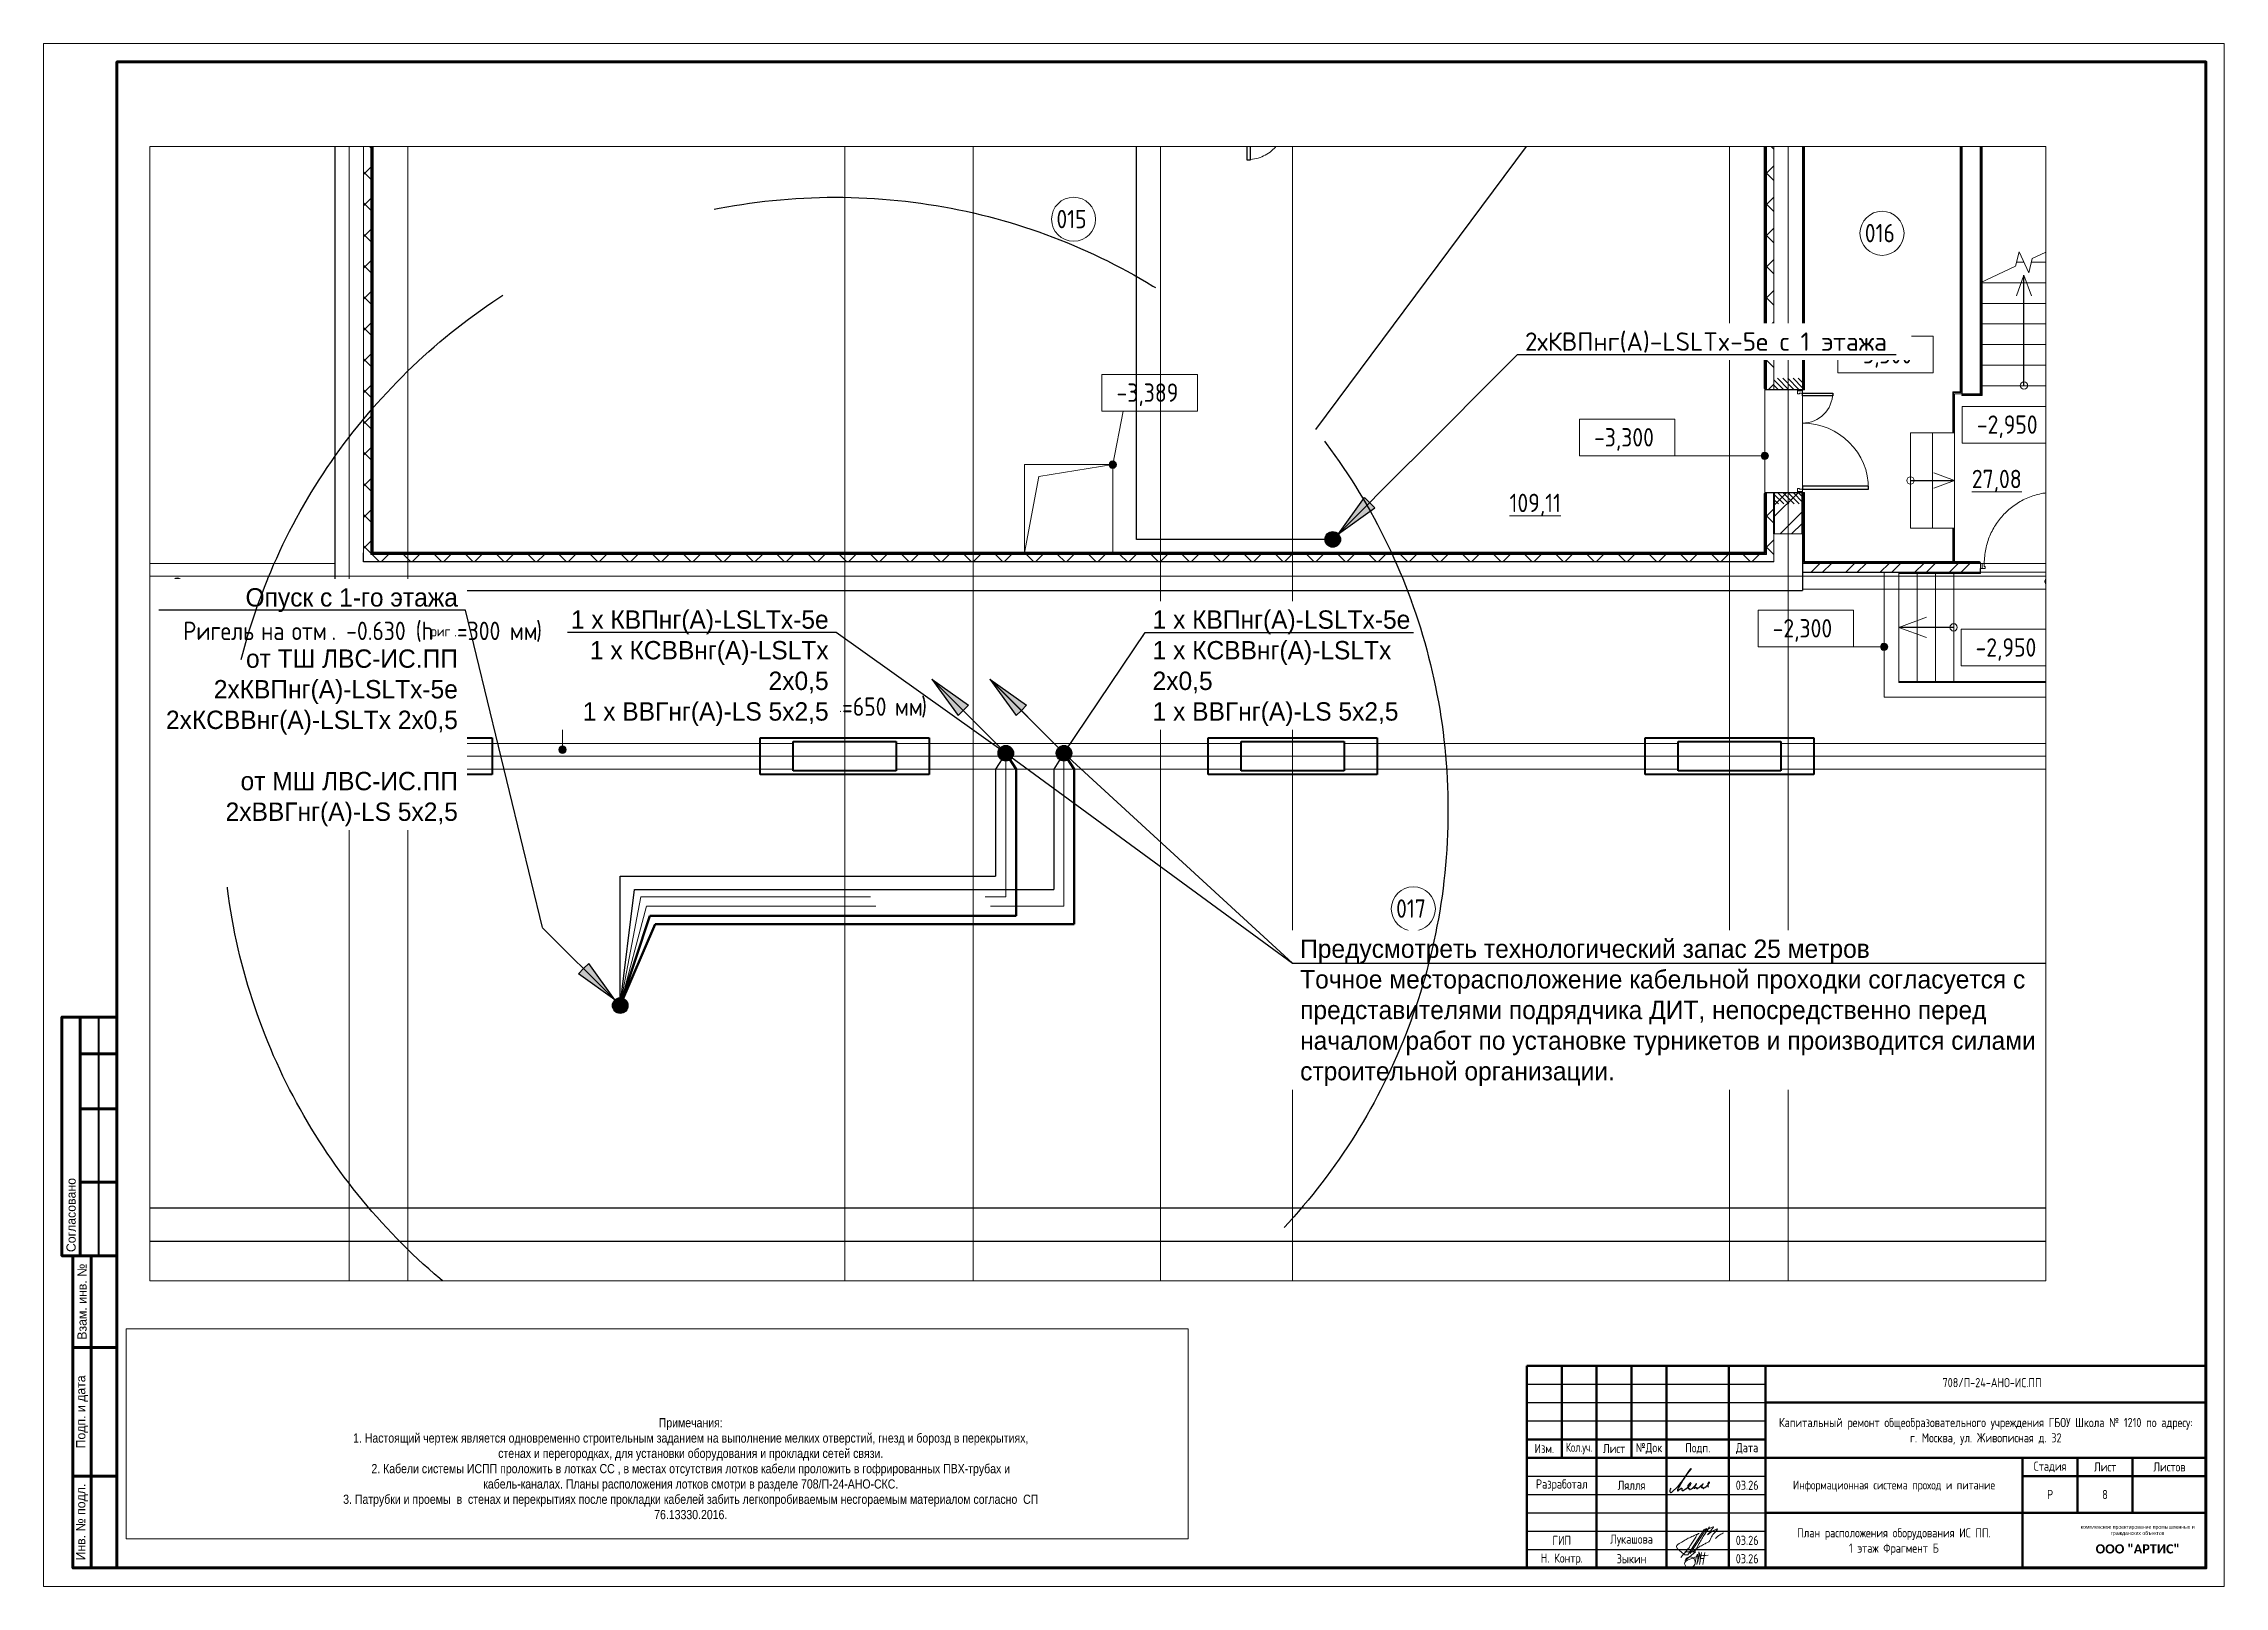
# Paper-space layout 'Фрагмент (Б)' of a CAD drawing. Header units: millimetres. Extents: x -4302 to 1243, y -6224 to 657.
# Drawn here: x -4302 to -3114, y -6224 to -5384 of the extents above; entities outside this region: 32.
# The model-space entities are those that its viewports show. They can reach past a viewport. Long polylines and large blocks are cut down to what shows.
import ezdxf
from ezdxf import colors
from ezdxf.entities.mleader import LeaderData, LeaderLine
from ezdxf.enums import TextEntityAlignment as Align
from ezdxf.math import Vec2, Vec3

# ---------------------------------------------------------------- set-up
doc = ezdxf.new("R2010")
doc.units = ezdxf.units.MM
for name, pattern in [('ADSK_Линия сетки', [25, 20, -2.5, 0, -2.5]), ('ADSK_Сверху', [450, 300, -150]), ('ADSK_Штриховая_ш2 п1_5', [4.5, 3, -1.5]), ('DASH', [0.75, 0.5, -0.25])]:
    doc.linetypes.add(name, pattern=pattern)
for name, color, linetype in [('_19D-Телекоммуникационные шкафы', 7, 'Continuous'), ('__НАДПИСИ', 7, 'Continuous'), ('СОТ', 7, 'Continuous'), ('стена', 20, 'Continuous'), ('Узлы', 7, 'Continuous')]:
    doc.layers.add(name, color=color, linetype=linetype)
for name, color, linetype, lineweight in [('__ФОРМАТ', 7, 'Continuous', 40), ('_Схема', 5, 'Continuous', 30), ('A-_ANOTTEXT_T', 7, 'Continuous', 9), ('UTP', 5, 'Continuous', 30), ('Аннотация', 252, 'Continuous', 18), ('АО Питание', 86, 'Continuous', 50), ('АПС', 255, 'Continuous', 30), ('Двери', 8, 'Continuous', 9), ('Лестницы', 8, 'Continuous', 9), ('Линии', 7, 'Continuous', 9), ('Марки помещений', 8, 'Continuous', 20), ('Несущие колонны', 252, 'Continuous', 18), ('Ограждение', 8, 'Continuous', 9), ('Оси', 252, 'Continuous', 9), ('Отметки', 252, 'Continuous', 9), ('Перекрытие', 252, 'Continuous', 18), ('Подписи', 7, 'Continuous', 13), ('Стены наружные', 252, 'Continuous', 18), ('Стены штриховка', 7, 'Continuous', 9), ('Стрелки', 7, 'Continuous', 30)]:
    doc.layers.add(name, color=color, linetype=linetype, lineweight=lineweight)
doc.layers.add('PDF _СОТ', color=7, linetype='Continuous', true_color=0xb82d00)
doc.layers.add('Границы листа', color=7, linetype='Continuous', lineweight=0, plot=False)
doc.layers.add('Не печатный', color=7, linetype='Continuous', plot=False)
doc.layers.add('ОФ_подписи', color=5, linetype='Continuous', lineweight=13, true_color=0x0000ff)
doc.styles.add('Arial Narrow МОЙ', font='ARIALN.TTF', dxfattribs={"height": 2.5})
doc.styles.add('GOST 2.304 type A', font='', dxfattribs={"height": 250})
doc.styles.add('GOST 2.304 type A_2', font='', dxfattribs={"height": 2.5})
doc.styles.add('GOST 2.304 type A_3', font='', dxfattribs={"height": 3.5})
doc.styles.add('GOST Common_2', font='', dxfattribs={"width": 0.9, "height": 250})
doc.styles.add('GOST Common_3', font='', dxfattribs={"height": 3.5})
doc.styles.add('GOST Common_4', font='', dxfattribs={"height": 7})
doc.styles.add('GOST-2.304_Type-B_shrink', font='', dxfattribs={"width": 0.8})
doc.styles.add('ISOCPEUR', font='isocpeur.ttf', dxfattribs={"width": 0.9, "height": 350})
doc.styles.add('Mipgost_5', font='', dxfattribs={"height": 250})
doc.styles.add('RubezhCAD', font='', dxfattribs={"oblique": 10})
doc.styles.get("Standard").update_dxf_attribs({"font": ''})
doc.styles.add('ГОСТ 2.304', font='')
doc.styles.get('GOST 2.304 type A').set_extended_font_data('GOST 2.304 type A')
doc.styles.get('GOST 2.304 type A_2').set_extended_font_data('GOST 2.304 type A')
doc.styles.get('GOST 2.304 type A_3').set_extended_font_data('GOST 2.304 type A')
doc.styles.get('GOST Common_2').set_extended_font_data('GOST type B')
doc.styles.get('GOST Common_3').set_extended_font_data('GOST type B')
doc.styles.get('GOST Common_4').set_extended_font_data('GOST type B')
doc.styles.get('GOST-2.304_Type-B_shrink').set_extended_font_data('GOST type B')
doc.styles.get('Mipgost_5').set_extended_font_data('Mipgost')
doc.styles.get('RubezhCAD').set_extended_font_data('GOST type A')
doc.styles.get('Standard').set_extended_font_data('GOST type B')
doc.styles.get('ГОСТ 2.304').set_extended_font_data('GOST 2.304 type A')
pattern_1 = [(0, (-204647.66, -898.36), (0, 600), []), (90, (-204647.66, -898.36), (-600, 4e-14), [])]
pattern_2 = [(0, (-224137.66, -2808.36), (0, 600), []), (90, (-224137.66, -2808.36), (-600, 4e-14), [])]

psp = doc.layouts.new('Фрагмент (Б)')

# ---------------------------------------------------------------- texts
at = {"layer": 'A-_ANOTTEXT_T', "attachment_point": 1}
for s, insert, char_height, width, style in [('\\fGOST Common|b0|i0|c204|p34|; ', (599.9, 657.4), 7, 2.966, 'GOST Common_4'), ('\\fGOST Common|b0|i0|c204|p34|; ', (682.4, 657.4), 7, 2.966, 'GOST Common_4'), ('\\fGOST Common|b0|i0|c204|p34|; ', (738.4, 657.4), 7, 2.966, 'GOST Common_4'), ('\\fGOST Common|b0|i0|c204|p34|; ', (844.5, 657.4), 7, 2.966, 'GOST Common_4'), ('\\fGOST Common|b0|i0|c204|p34|; ', (640.9, 645.4), 7, 2.966, 'GOST Common_4'), ('\\fGOST Common|b0|i0|c204|p34|; ', (708.7, 645.4), 7, 2.966, 'GOST Common_4'), ('\\fGOST Common|b0|i0|c204|p34|; ', (810.1, 645.4), 7, 2.966, 'GOST Common_4'), ('\\fGOST Common|b0|i0|c204|p34|; ', (822.4, 645.4), 7, 2.966, 'GOST Common_4'), ('\\fGOST Common|b0|i0|c204|p34|; ', (652.6, 621.5), 7, 2.966, 'GOST Common_4'), ('\\fGOST Common|b0|i0|c204|p34|; ', (731.9, 621.5), 7, 2.966, 'GOST Common_4'), ('\\fGOST Common|b0|i0|c204|p34|; ', (790.6, 621.5), 7, 2.966, 'GOST Common_4'), ('\\fGOST 2.304 type A|b0|i0|c204|p34|; ', (1145.4, 64.8), 2.5, 1.283, 'GOST 2.304 type A_2'), ('\\fGOST 2.304 type A|b0|i0|c204|p34|; ', (1149.6, 64.8), 2.5, 1.283, 'GOST 2.304 type A_2'), ('\\fGOST 2.304 type A|b0|i0|c204|p34|; ', (1157.4, 68.6), 2.5, 1.283, 'GOST 2.304 type A_2'), ('\\fGOST 2.304 type A|b0|i0|c204|p34|; ', (1158.8, 64.8), 2.5, 1.283, 'GOST 2.304 type A_2'), ('\\fGOST 2.304 type A|b0|i0|c204|p34|; ', (1161.3, 68.6), 2.5, 1.283, 'GOST 2.304 type A_2'), ('\\fGOST 2.304 type A|b0|i0|c204|p34|; ', (1183.6, 68.6), 2.5, 1.283, 'GOST 2.304 type A_2'), ('\\fGOST 2.304 type A|b0|i0|c204|p34|; ', (1186.1, 68.6), 2.5, 1.283, 'GOST 2.304 type A_2'), ('\\fGOST 2.304 type A|b0|i0|c204|p34|; ', (1199.4, 68.6), 2.5, 1.283, 'GOST 2.304 type A_2'), ('\\fGOST 2.304 type A|b0|i0|c204|p34|; ', (1214.5, 68.6), 2.5, 1.283, 'GOST 2.304 type A_2'), ('\\fGOST 2.304 type A|b0|i0|c204|p34|; ', (1224.7, 68.6), 2.5, 1.283, 'GOST 2.304 type A_2'), ('\\fGOST 2.304 type A|b0|i0|c204|p34|; ', (1142.7, 17.4), 3.5, 1.684, 'GOST 2.304 type A_3'), ('\\fGOST 2.304 type A|b0|i0|c204|p34|; ', (1143.4, 12.1), 3.5, 1.684, 'GOST 2.304 type A_3'), ('\\fGOST 2.304 type A|b0|i0|c204|p34|; ', (1167.3, 12.1), 3.5, 1.684, 'GOST 2.304 type A_3'), ('\\fGOST 2.304 type A|b0|i0|c204|p34|; ', (1171, 17.4), 3.5, 1.684, 'GOST 2.304 type A_3'), ('\\fGOST 2.304 type A|b0|i0|c204|p34|; ', (1182.3, 17.4), 3.5, 1.684, 'GOST 2.304 type A_3'), ('\\fGOST 2.304 type A|b0|i0|c204|p34|; ', (1201.9, 17.4), 3.5, 1.684, 'GOST 2.304 type A_3'), ('\\fGOST 2.304 type A|b0|i0|c204|p34|; ', (1225.4, 12.1), 3.5, 1.684, 'GOST 2.304 type A_3'), ('\\fGOST 2.304 type A|b0|i0|c204|p34|; ', (1232.7, 12.1), 3.5, 1.684, 'GOST 2.304 type A_3'), ('\\fGOST 2.304 type A|b0|i0|c204|p34|; ', (1243.3, 17.4), 3.5, 1.684, 'GOST 2.304 type A_3'), ('\\fGOST 2.304 type A|b0|i0|c204|p34|; ', (1160.8, 6.7), 3.5, 1.684, 'GOST 2.304 type A_3'), ('\\fGOST 2.304 type A|b0|i0|c204|p34|; ', (1211.6, 6.7), 3.5, 1.684, 'GOST 2.304 type A_3')]:
    psp.add_mtext(s, dxfattribs=dict(at, insert=insert, char_height=char_height, width=width, style=style))
at = {"layer": 'СОТ', "char_height": 5, "attachment_point": 5, "style": 'GOST 2.304 type A'}
for s, insert, width in [('8', (-3179, -6174), 30), ('План расположения оборудования ИС ПП. \\P1 этаж Фрагмент Б', (-3294, -6199.7), 140)]:
    psp.add_mtext(s, dxfattribs=dict(at, insert=insert, width=width))

msp = doc.modelspace()

# ---------------------------------------------------------------- texts
at = {"layer": 'АПС', "color": 7, "lineweight": 25, "ltscale": 100, "insert": (-82027.781, 82760.422, 4.751), "char_height": 250, "width": 19114.25445, "attachment_point": 2, "style": 'Arial Narrow МОЙ'}
msp.add_mtext('Примечания:\\P1.^IНастоящий чертеж является одновременно строительным заданием на выполнение мелких отверстий, гнезд и борозд в перекрытиях, стенах и перегородках, для установки оборудования и прокладки сетей связи.\\P2.^IКабели системы ИСПП проложить в лотках СС , в местах отсутствия лотков кабели проложить в гофрированных ПВХ-трубах и кабель-каналах. Планы расположения лотков смотри в разделе 708/П-24-АНО-СКС.\\P3.^IПатрубки и проемы  в  стенах и перекрытиях после прокладки кабелей забить легкопробиваемым несгораемым материалом согласно  СП 76.13330.2016.', dxfattribs=at)

# ---------------------------------------------------------------- blocks, each defined once
blk = doc.blocks.new('*U33')
for p, q in [((5, 155), (5, 90)), ((15, 155), (15, 90))]:
    blk.add_line(p, q)
at = {"lineweight": -2}
for p, q in [((10, 155), (10, 90)), ((10, 145), (20, 145)), ((10, 130), (20, 130)), ((10, 110), (20, 110)), ((13, 90), (13, 5)), ((8, 65), (20, 65)), ((8, 30), (20, 30))]:
    blk.add_line(p, q, dxfattribs=at)
blk.add_lwpolyline([(20, 5), (589, 5), (589, 415), (20, 415)], close=True, dxfattribs=at)
for points in [[(20, 155), (5, 155), (5, 90), (8, 90)], [(20, 5), (8, 5), (8, 90), (20, 90)]]:
    blk.add_lwpolyline(points, dxfattribs=at)
at = {"layer": 'Границы листа'}
blk.add_lwpolyline([(594, 0), (0, 0), (0, 420), (594, 420)], close=True, dxfattribs=at)
at = {"lineweight": 30, "style": 'Mipgost_5'}
blk.add_text('Согласовано', height=2.5, rotation=90, dxfattribs=at).set_placement((7.5, 91), align=Align.MIDDLE_LEFT)
for s, p in [('Взам. инв. №', (10.5, 77.5)), ('Подп. и дата', (10.5, 47.5)), ('Инв. № подл.', (10.5, 17.5))]:
    blk.add_text(s, height=2.5, rotation=90, dxfattribs=at).set_placement(p, align=Align.MIDDLE)
at = {"lineweight": 13, "oblique": 10, "flags": 8}
blk.add_attdef('ФОРМАТ', (554.94, 1.12), '', height=3, dxfattribs=at)
blk = doc.blocks.new('П_Зыкин')
at = {"layer": 'ОФ_подписи', "color": 5, "ltscale": 100, "transparency": 33554687}
for p, q in [((142, 249), (62, -174)), ((102, 37), (218, 37)), ((258, 249), (178, -174))]:
    blk.add_line(p, q, dxfattribs=at)
blk.add_lwpolyline([(-462, 273), (-74, 273), (-446, -30)], dxfattribs=at)
for centre, radius, start, end in [((-271, -94), 186, 314.23929, 159.93483), ((345, -1372), 1523, 88.87583, 117.8788), ((1109, -252), 1204, 158.75935, 174.23097), ((-1024, 224), 1068, 337.81444, 2.88593), ((-849, 72), 852, 342.83077, 7.48151), ((-9, 182), 4.48, 8.96906, 155.65511), ((-643, 22), 732, 344.4555, 20.46196), ((-318, -169), 151, 108.7568, 173.42509), ((-287, -115), 185, 191.53585, 322.35119)]:
    blk.add_arc(centre, radius, start, end, dxfattribs=at)
blk = doc.blocks.new('П_Лукашова')
at = {"layer": 'ОФ_подписи', "color": 5}
for p, q in [((221, 339), (-221, -339)), ((286, 371), (-156, -307)), ((283, 370), (218, 338))]:
    blk.add_line(p, q, dxfattribs=at)
for points in [[(-221, -339), (-276, -344), (-368, -289), (-446, -221), (-505, -166), (-522, -116), (-412, -16), (-295, 56), (-173, 120), (-49, 179), (33, 216), (87, 237), (52, 221), (11, 167), (-59, 51), (-126, -52), (-177, -132), (-256, -231), (-409, -409)], [(360, 20), (294, -18), (203, -65), (91, -124), (-73, -248)], [(366, 415), (236, 213), (85, -37), (-50, -300)], [(221, 301), (344, 360), (434, 401), (475, 416), (464, 395), (420, 336), (342, 232), (310, 203), (337, 221), (420, 283), (490, 322), (558, 352), (576, 358), (491, 240), (403, 113), (374, 49), (360, 20)], [(530, 102), (646, 199), (748, 254)]]:
    blk.add_spline(points, degree=3, dxfattribs=at)
blk = doc.blocks.new('штамп')
at = {"layer": '__ФОРМАТ', "linetype": 'Continuous', "lineweight": 50}
for p, q in [((531929, 45357), (531929, 50857)), ((531929, 50857), (550429, 50857)), ((532879, 48357), (532879, 50857)), ((533829, 45357), (533829, 50857)), ((534779, 48357), (534779, 50857)), ((535729, 45357), (535729, 50857)), ((537429, 45357), (537429, 50857)), ((538429, 45357), (538429, 50857)), ((550429, 45357), (550429, 50857)), ((538429, 49857), (550429, 49857)), ((531929, 48857), (538429, 48857)), ((531929, 48357), (550429, 48357)), ((545429, 45357), (545429, 48357)), ((546929, 46857), (546929, 48357)), ((548429, 46857), (548429, 48357)), ((545429, 47857), (550429, 47857)), ((538429, 46857), (550429, 46857)), ((531929, 45357), (550429, 45357))]:
    blk.add_line(p, q, dxfattribs=at)
at = {"layer": '__ФОРМАТ', "linetype": 'Continuous', "lineweight": -2}
for p, q in [((531929, 50357), (538429, 50357)), ((531929, 49857), (538429, 49857)), ((531929, 49357), (538429, 49357)), ((531929, 48857), (538429, 48857)), ((531929, 47857), (538429, 47857)), ((531929, 47357), (538429, 47357)), ((531929, 46857), (538429, 46857)), ((531929, 46357), (538429, 46357)), ((538429, 46857), (550429, 46857)), ((531929, 45857), (538429, 45857))]:
    blk.add_line(p, q, dxfattribs=at)
at = {"layer": 'Подписи', "color": 5, "lineweight": 25}
blk.add_lwpolyline([(535847, 47525), (535833, 47500), (535823, 47461), (535824, 47440), (535829, 47423), (535840, 47414), (535857, 47413), (535876, 47421), (535897, 47435), (535917, 47454), (536005, 47539), (536088, 47624), (536142, 47690), (536203, 47776), (536266, 47874), (536323, 47953), (536362, 48009), (536395, 48059), (536405, 48060), (536397, 48045), (536295, 47925), (536205, 47790), (536095, 47603), (536059, 47544), (536038, 47506), (536029, 47485), (536027, 47473), (536027, 47462), (536031, 47457), (536037, 47454), (536045, 47456), (536057, 47466), (536072, 47479), (536107, 47506), (536133, 47525), (536147, 47532), (536152, 47532), (536153, 47529), (536150, 47520), (536147, 47504), (536146, 47491), (536148, 47479), (536150, 47471), (536157, 47465), (536166, 47462), (536178, 47464), (536189, 47469), (536215, 47480), (536240, 47498), (536281, 47529), (536306, 47550), (536324, 47567), (536342, 47582), (536372, 47609), (536388, 47629), (536397, 47646), (536399, 47657), (536398, 47666), (536393, 47671), (536383, 47671), (536372, 47667), (536356, 47653), (536336, 47632), (536323, 47612), (536313, 47599), (536309, 47587), (536310, 47579), (536315, 47575), (536326, 47579), (536335, 47585), (536344, 47592), (536348, 47595), (536352, 47596), (536354, 47595), (536355, 47592), (536349, 47583), (536342, 47575), (536334, 47561), (536326, 47547), (536322, 47538), (536320, 47531), (536321, 47523), (536325, 47519), (536328, 47519), (536333, 47524), (536338, 47527), (536344, 47526), (536346, 47520), (536351, 47508), (536355, 47498), (536359, 47493), (536366, 47491), (536375, 47491), (536385, 47497), (536412, 47513), (536436, 47532), (536466, 47559), (536491, 47583), (536517, 47607), (536529, 47621), (536545, 47642), (536547, 47643), (536546, 47644), (536543, 47644), (536541, 47642), (536538, 47637), (536499, 47577), (536491, 47558), (536482, 47544), (536480, 47535), (536479, 47529), (536481, 47524), (536483, 47522), (536489, 47523), (536494, 47526), (536502, 47532), (536512, 47539), (536522, 47544), (536530, 47548), (536541, 47549), (536547, 47546), (536550, 47541), (536551, 47531), (536552, 47525), (536553, 47521), (536558, 47517), (536562, 47515), (536568, 47515), (536575, 47517), (536583, 47523), (536596, 47533), (536617, 47547), (536636, 47561), (536659, 47583), (536688, 47609), (536702, 47620), (536713, 47630), (536721, 47636), (536727, 47641), (536727, 47643), (536726, 47644), (536723, 47643), (536720, 47638), (536715, 47629), (536693, 47594), (536681, 47575), (536676, 47566), (536674, 47557), (536677, 47551), (536679, 47547), (536684, 47546), (536689, 47549), (536695, 47552), (536700, 47554), (536709, 47554), (536716, 47551), (536717, 47545), (536719, 47535), (536721, 47527), (536725, 47524), (536731, 47520), (536741, 47523), (536747, 47528), (536757, 47534), (536779, 47550), (536809, 47572), (536842, 47600), (536865, 47623), (536880, 47642), (536895, 47664), (536899, 47675), (536901, 47684), (536898, 47689), (536891, 47693), (536881, 47689), (536873, 47682), (536862, 47668), (536856, 47654), (536855, 47638), (536856, 47622), (536856, 47598), (536858, 47583), (536860, 47572), (536864, 47560), (536871, 47551)], dxfattribs=at)
at = {"layer": 'ОФ_подписи'}
for name, p, xscale, yscale, zscale in [('П_Лукашова', (536533, 46057), 1.010226427429054, 1.010226427429054, 1.010226427429054), ('П_Зыкин', (536581, 45585), 0.7621923841183493, 0.7621923841183493, 0.7621923841183493)]:
    blk.add_blockref(name, p, dxfattribs=dict(at, xscale=xscale, yscale=yscale, zscale=zscale))
at = {"color": 0, "transparency": 33554687, "attachment_point": 5, "style": 'ГОСТ 2.304'}
for s, insert, char_height, width in [('{\\fArial|b0|i0|c204|p34;комплексное проектирование промышленных и гражданских объектов}', (548566, 46374), 100, 3372.21), ('{\\fCorbel Light|b1|i0|c204|p34;ООО "АРТИС"}', (548566, 45874), 250, 4171.2)]:
    blk.add_mtext(s, dxfattribs=dict(at, insert=insert, char_height=char_height, width=width))
at = {"layer": '__НАДПИСИ', "lineweight": 9, "ltscale": 2, "style": 'ISOCPEUR', "flags": 1}
blk.add_attdef('NOTATION', (548864, 51134), '', height=250, dxfattribs=at)
at = {"layer": '__НАДПИСИ', "lineweight": 9, "ltscale": 2, "style": 'RubezhCAD', "oblique": 10}
blk.add_attdef('SHEET', text='', height=250, dxfattribs=at).set_placement((547679, 47357), align=Align.MIDDLE_CENTER)
at = {"layer": '__ФОРМАТ', "color": 7, "linetype": 'Continuous', "lineweight": 20, "attachment_point": 5, "style": 'GOST 2.304 type A'}
for s, insert, char_height, width in [('Капитальный ремонт общеобразовательного учреждения ГБОУ Школа № 1210 по адресу:      \\Pг. Москва, ул. Живописная д. 32', (544429, 49073), 250, 12000), ('\\pi-7.5,l7.5,t7.5;{\\W0.9;\\C256;Кол.уч.}', (533354, 48607), 250, 950), ('Информационная система проход и питание \\P ', (541929, 47381), 240, 7000)]:
    blk.add_mtext(s, dxfattribs=dict(at, insert=insert, char_height=char_height, width=width))
at = {"layer": '__ФОРМАТ', "color": 7, "linetype": 'Continuous', "lineweight": 20, "char_height": 250, "attachment_point": 5, "line_spacing_factor": 1.2, "style": 'GOST 2.304 type A'}
for s, insert, width in [('\\pi-7.5,l7.5,t7.5;{\\C256;Изм.}', (532404, 48607), 950), ('\\pi-7.5,l7.5,t7.5;{\\C256;Лист}', (534304, 48607), 950), ('\\pi-7.5,l7.5,t7.5;{\\C256;№Док}', (535254, 48607), 950), ('\\pi-7.5,l7.5,t7.5;{\\C256;Подп.}', (536584, 48607), 1710.72), ('\\pi-7.5,l7.5,t7.5;{\\C256;Дата}', (537929, 48607), 1000), ('\\pi-7.5,l7.5,t7.5;{\\C256;Стадия}', (546179, 48107), 1500), ('\\pi-7.5,l7.5,t7.5;{\\C256;Лист}', (547679, 48107), 1500), ('\\pi-7.5,l7.5,t7.5;{\\C256;Листов}', (549429, 48107), 2000), ('\\pi-7.5,l7.5,t7.5;{\\C256;Разработал}', (532879, 47607), 1900), ('{\\C256;Лялля}', (534779, 47607), 1900), ('{\\C256;03.26}', (537929, 47607), 1000), ('\\pi-750,l750,t750;{\\C256;Р}', (546179, 47357), 1500), ('{\\C256;Н. Контр. }', (532879, 45592), 1900), ('\\pi-7.5,l7.5,t7.5;{\\C256;ГИП}', (532879, 46107), 1900), ('{\\C256;Лукашова}', (534779, 46107), 1900), ('{\\C256;03.26}', (537929, 46107), 1000), ('\\pi-750,l750,t750;{\\C256;Зыкин}', (534779, 45607), 1900), ('{\\C256;03.26}', (537929, 45607), 1000)]:
    blk.add_mtext(s, dxfattribs=dict(at, insert=insert, width=width))
at = {"layer": 'стена', "color": 18, "true_color": 0x000000, "insert": (543249, 50527), "char_height": 250, "width": 3851.47, "attachment_point": 1, "style": 'GOST 2.304 type A'}
blk.add_mtext('708/П-24-АНО-ИС.ПП', dxfattribs=at)
blk = doc.blocks.new('подвал')
at = {"layer": 'Аннотация', "lineweight": 9, "true_color": 0x636466}
h = blk.add_hatch(color=251, dxfattribs=at)
edge = h.paths.add_edge_path()
edge.add_arc((-216322, -12609), 50, 0, 360)
h = blk.add_hatch(color=251, dxfattribs=at)
edge = h.paths.add_edge_path()
edge.add_arc((-190839, -12609), 50, 0, 360)
h = blk.add_hatch(color=251, dxfattribs=at)
edge = h.paths.add_edge_path()
edge.add_arc((-211077, -14898), 50, 0, 360)
at = {"layer": 'Двери', "lineweight": 18, "true_color": 0x636466}
h = blk.add_hatch(dxfattribs=at)
h.set_pattern_fill('FP_1', color=251, angle=-90, style=0, pattern_type=2)
h.set_pattern_definition([(315, (-194383.634, -10698.094), (35.3553, 35.3553), [])])
h.paths.add_polyline_path([(-194579, -11553), (-194189, -11553), (-194189, -11403), (-194579, -11403)])
h.paths.add_polyline_path([(-194579, -9993), (-194189, -9993), (-194189, -9843), (-194579, -9843)])
at = {"layer": 'Несущие колонны', "lineweight": 9, "true_color": 0x636466}
h = blk.add_hatch(dxfattribs=at)
h.set_pattern_fill('FP_14', color=251, angle=180, style=0, pattern_type=2)
h.set_pattern_definition([(45, (-204647.66, -898.36), (-224.5064, 224.5064), []), (45, (-204423.15, -898.36), (-224.5064, 224.5064), [396.875, -79.375, 3.353, -76.022])])
h.paths.add_polyline_path([(-206539, -22438), (-206539, -22138), (-206839, -22138), (-206839, -22438)])
h = blk.add_hatch(dxfattribs=at)
h.set_pattern_fill('FP_4', color=251, style=0, pattern_type=2)
h.set_pattern_definition([(45, (-204647.66, -898.36), (-224.5064, 224.5064), []), (45, (-204423.15, -898.36), (-224.5064, 224.5064), [396.875, -79.375, 3.353, -76.022])])
h.paths.add_polyline_path([(-201239, -22438), (-201239, -22138), (-201539, -22138), (-201539, -22438)])
at = {"layer": 'Ограждение', "true_color": 0x636466}
h = blk.add_hatch(dxfattribs=at)
h.set_pattern_fill('FP_22', color=251, style=0, pattern_type=2)
h.set_pattern_definition(pattern_1)
h.paths.add_polyline_path([(-194164, -9998), (-194164, -4563), (-194174, -4553), (-194174, -9998)])
h = blk.add_hatch(dxfattribs=at)
h.set_pattern_fill('FP_24', color=251, style=0, pattern_type=2)
h.set_pattern_definition(pattern_2)
h.paths.add_polyline_path([(-213664, -12218), (-213654, -12208), (-213654, -6473), (-213664, -6463), (-213664, -9347)])
h = blk.add_hatch(dxfattribs=at)
h.set_pattern_fill('FP_24', color=251, style=0, pattern_type=2)
h.set_pattern_definition(pattern_2)
h.paths.add_polyline_path([(-194704, -9983), (-194704, -6463), (-194714, -6473), (-194714, -9983)])
h = blk.add_hatch(dxfattribs=at)
h.set_pattern_fill('FP_22', color=251, style=0, pattern_type=2)
h.set_pattern_definition(pattern_1)
h.paths.add_polyline_path([(-192034, -10038), (-192034, -6438), (-192044, -6428), (-192044, -10028)])
h = blk.add_hatch(dxfattribs=at)
h.set_pattern_fill('FP_22', color=251, style=0, pattern_type=2)
h.set_pattern_definition(pattern_1)
h.paths.add_polyline_path([(-191754, -8534), (-191744, -8529), (-191744, -6428), (-191754, -6438), (-191754, -8405)])
h = blk.add_hatch(dxfattribs=at)
h.set_pattern_fill('FP_22', color=251, style=0, pattern_type=2)
h.set_pattern_definition(pattern_1)
h.paths.add_polyline_path([(-192134, -10583), (-192134, -10038), (-192144, -10028), (-192144, -10583)])
h = blk.add_hatch(dxfattribs=at)
h.set_pattern_fill('FP_22', color=251, style=0, pattern_type=2)
h.set_pattern_definition(pattern_1)
h.paths.add_polyline_path([(-192034, -10038), (-192044, -10028), (-192144, -10028), (-192134, -10038)])
h = blk.add_hatch(dxfattribs=at)
h.set_pattern_fill('FP_24', color=251, style=0, pattern_type=2)
h.set_pattern_definition(pattern_2)
h.paths.add_polyline_path([(-194704, -12218), (-194704, -11413), (-194714, -11413), (-194714, -12208)])
h = blk.add_hatch(dxfattribs=at)
h.set_pattern_fill('FP_22', color=251, style=0, pattern_type=2)
h.set_pattern_definition(pattern_1)
h.paths.add_polyline_path([(-194174, -12348), (-194164, -12338), (-194164, -11398), (-194174, -11398), (-194174, -12343)])
h = blk.add_hatch(dxfattribs=at)
h.set_pattern_fill('FP_22', color=251, style=0, pattern_type=2)
h.set_pattern_definition(pattern_1)
h.paths.add_polyline_path([(-192134, -12348), (-192134, -11883), (-192144, -11883), (-192144, -12338)])
h = blk.add_hatch(dxfattribs=at)
h.set_pattern_fill('FP_26', color=251, style=0, pattern_type=2)
h.set_pattern_definition([(0, (-224141.1, -2808.36), (0, 600), []), (90, (-224141.1, -2808.36), (-599.97, 4e-14), [])])
h.paths.add_polyline_path([(-213639, -12218), (-204784, -12218), (-204784, -12208), (-213654, -12208), (-213664, -12218), (-213654, -12218)])
h = blk.add_hatch(dxfattribs=at)
h.set_pattern_fill('FP_24', color=251, style=0, pattern_type=2)
h.set_pattern_definition(pattern_2)
h.paths.add_polyline_path([(-204594, -12218), (-203584, -12218), (-203584, -12208), (-204784, -12208), (-204784, -12218)])
h = blk.add_hatch(dxfattribs=at)
h.set_pattern_fill('FP_25', color=251, style=0, pattern_type=2)
h.set_pattern_definition([(0, (-224130.2, -2808.36), (0, 600), []), (90, (-224130.2, -2808.36), (-599.97, 4e-14), [])])
h.paths.add_polyline_path([(-194704, -12218), (-194714, -12208), (-203584, -12208), (-203584, -12218), (-194714, -12218)])
h = blk.add_hatch(dxfattribs=at)
h.set_pattern_fill('FP_22', color=251, style=0, pattern_type=2)
h.set_pattern_definition(pattern_1)
h.paths.add_polyline_path([(-192134, -12348), (-192144, -12338), (-194164, -12338), (-194174, -12348), (-193288, -12348)])
h = blk.add_hatch(dxfattribs=at)
h.set_pattern_fill('FP_22', color=251, style=0, pattern_type=2)
h.set_pattern_definition(pattern_1)
h.paths.add_polyline_path([(-191779, -12348), (-191779, -12338), (-192119, -12338), (-192119, -12348)])
at = {"layer": 'Отметки', "true_color": 0x636466}
h = blk.add_hatch(color=251, dxfattribs=at)
edge = h.paths.add_edge_path()
edge.add_arc((-203584, -11018), 50, 0, 360)
h = blk.add_hatch(color=251, dxfattribs=at)
edge = h.paths.add_edge_path()
edge.add_arc((-194704, -10898), 50, 0, 360)
h = blk.add_hatch(color=251, dxfattribs=at)
edge = h.paths.add_edge_path()
edge.add_arc((-193079, -13498), 50, 0, 360)
at = {"color": 251, "lineweight": 18, "true_color": 0x636466}
for p, q in [((-204784, -12218), (-204784, -11018)), ((-204784, -11018), (-203584, -11018)), ((-204591, -11178), (-204784, -12218)), ((-203584, -11018), (-204591, -11178)), ((-203584, -11018), (-203584, -12218))]:
    blk.add_line(p, q, dxfattribs=at)
at = {"layer": 'Аннотация', "color": 251, "lineweight": 20, "true_color": 0x636466}
for p, q in [((-191174, -8440), (-191276, -8722)), ((-191174, -8440), (-191071, -8722)), ((-193710, -9767), (-193710, -9267)), ((-193710, -9267), (-192410, -9267)), ((-192410, -9267), (-192410, -9767)), ((-192410, -9767), (-193710, -9767)), ((-192014, -10725), (-192014, -10225)), ((-192014, -10225), (-190714, -10225)), ((-197228, -10898), (-197228, -10398)), ((-197228, -10398), (-195928, -10398)), ((-195928, -10398), (-195928, -10898)), ((-195928, -10898), (-197228, -10898)), ((-190714, -10725), (-192014, -10725)), ((-192119, -11233), (-192401, -11130)), ((-192119, -11233), (-192401, -11336)), ((-194796, -13498), (-194796, -12998)), ((-194796, -12998), (-193496, -12998)), ((-193496, -12998), (-193496, -13498)), ((-192879, -13233), (-192503, -13096)), ((-192879, -13233), (-192503, -13370)), ((-192031, -13758), (-192031, -13258)), ((-192031, -13258), (-190731, -13258)), ((-193496, -13498), (-194796, -13498)), ((-190731, -13758), (-192031, -13758)), ((-200125, -18135), (-200125, -17635)), ((-200125, -17635), (-198825, -17635)), ((-198825, -17635), (-198825, -18135)), ((-198825, -18135), (-200125, -18135))]:
    blk.add_line(p, q, dxfattribs=at)
at = {"layer": 'Аннотация', "color": 251, "lineweight": 20, "true_color": 0x636466, "extrusion": (0, 0, -1)}
for p, q in [((-202431, -9790), (-203731, -9790)), ((-203731, -9790), (-203731, -10290)), ((-202431, -10290), (-202431, -9790)), ((-203731, -10290), (-202431, -10290))]:
    blk.add_line(p, q, dxfattribs=at)
at = {"layer": 'Аннотация', "color": 251, "lineweight": 9, "true_color": 0x636466}
for p, q in [((-216322, -12609), (-216322, -13281)), ((-190839, -12609), (-190839, -13014)), ((-190839, -13014), (-190090, -13014)), ((-216322, -13281), (-216219, -13281)), ((-211077, -14312), (-210974, -14312)), ((-211077, -14898), (-211077, -14312))]:
    blk.add_line(p, q, dxfattribs=at)
at = {"layer": 'Аннотация', "color": 251, "lineweight": 20, "true_color": 0x636466}
for centre in [(-191174, -9940), (-192719, -11233), (-192132, -13233)]:
    blk.add_circle(centre, 50, dxfattribs=at)
at = {"layer": 'Аннотация', "color": 251, "lineweight": 9, "true_color": 0x636466}
for centre in [(-216322, -12609), (-190839, -12609), (-211077, -14898)]:
    blk.add_circle(centre, 50, dxfattribs=at)
at = {"layer": 'Двери', "color": 251, "lineweight": 30, "true_color": 0x636466}
for p, q in [((-201759, -6338), (-201759, -6868)), ((-201709, -6868), (-201709, -6338)), ((-201759, -6868), (-201709, -6868)), ((-194189, -10043), (-193779, -10043)), ((-194189, -10083), (-194189, -10043)), ((-193779, -10083), (-194189, -10083)), ((-193779, -10043), (-193779, -10083)), ((-194189, -11313), (-194189, -11353)), ((-193289, -11313), (-194189, -11313)), ((-194189, -11353), (-193289, -11353)), ((-193289, -11353), (-193289, -11313)), ((-190744, -11393), (-190784, -11393)), ((-190784, -11393), (-190784, -12363)), ((-190784, -12363), (-190744, -12363))]:
    blk.add_line(p, q, dxfattribs=at)
at = {"layer": 'Двери', "color": 251, "linetype": 'ADSK_Штриховая_ш2 п1_5', "true_color": 0x636466}
for p, q in [((-194579, -9843), (-194579, -9993)), ((-194579, -9993), (-194189, -9993)), ((-194189, -9993), (-194189, -9843)), ((-194189, -11403), (-194579, -11403)), ((-194579, -11403), (-194579, -11553)), ((-194189, -11553), (-194189, -11403))]:
    blk.add_line(p, q, dxfattribs=at)
at = {"layer": 'Двери', "color": 251, "true_color": 0x636466}
for p, q in [((-194259, -9993), (-194189, -9993)), ((-194259, -10013), (-194259, -9993)), ((-194259, -10053), (-194259, -10013)), ((-194259, -10013), (-194189, -10013)), ((-194189, -10013), (-194259, -10013)), ((-194229, -10053), (-194259, -10053)), ((-194229, -10043), (-194229, -10053)), ((-194189, -10043), (-194229, -10043)), ((-194189, -9993), (-194189, -10013)), ((-194189, -10013), (-194189, -10043)), ((-194229, -11343), (-194259, -11343)), ((-194259, -11343), (-194259, -11383)), ((-194259, -11383), (-194189, -11383)), ((-194259, -11383), (-194259, -11403)), ((-194189, -11383), (-194259, -11383)), ((-194259, -11403), (-194189, -11403)), ((-194229, -11353), (-194229, -11343)), ((-194189, -11353), (-194229, -11353)), ((-194189, -11383), (-194189, -11353)), ((-194189, -11403), (-194189, -11383)), ((-191744, -12363), (-191764, -12363)), ((-191764, -12363), (-191764, -12433)), ((-191764, -12433), (-191744, -12433)), ((-191714, -12363), (-191744, -12363)), ((-191744, -12363), (-191744, -12433)), ((-191744, -12433), (-191744, -12363)), ((-191744, -12433), (-191704, -12433)), ((-191714, -12403), (-191714, -12363)), ((-191704, -12403), (-191714, -12403)), ((-191704, -12433), (-191704, -12403)), ((-190744, -12403), (-190754, -12403)), ((-190754, -12403), (-190754, -12433)), ((-190754, -12433), (-190714, -12433))]:
    blk.add_line(p, q, dxfattribs=at)
for centre, radius, start, end in [((-201759, -6338), 530, 270, 0), ((-194189, -10043), 410, 270, 0), ((-194189, -11353), 900, 0, 90), ((-190744, -12363), 970, 90, 180)]:
    blk.add_arc(centre, radius, start, end, dxfattribs=at)
at = {"layer": 'Лестницы', "color": 251, "true_color": 0x636466}
for p, q in [((-191287, -8316), (-191769, -8541)), ((-191240, -8121), (-191287, -8316)), ((-191274, -8263), (-191174, -8263)), ((-191274, -8263), (-191174, -8263)), ((-191108, -8405), (-191240, -8121)), ((-191060, -8210), (-191108, -8405)), ((-191073, -8263), (-190699, -8263)), ((-191073, -8263), (-190699, -8263)), ((-190699, -8042), (-191060, -8210)), ((-191754, -8543), (-190699, -8543)), ((-191754, -8543), (-190699, -8543)), ((-191754, -8823), (-190699, -8823)), ((-191754, -8823), (-190699, -8823)), ((-191754, -9103), (-190699, -9103)), ((-191754, -9103), (-190699, -9103)), ((-191754, -9383), (-190699, -9383)), ((-191754, -9383), (-190699, -9383)), ((-191754, -9663), (-190699, -9663)), ((-191754, -9663), (-190699, -9663)), ((-191754, -9943), (-190699, -9943)), ((-191754, -9943), (-190699, -9943)), ((-192719, -10583), (-192719, -11883)), ((-192719, -10583), (-192419, -10583)), ((-192719, -10583), (-192719, -11883)), ((-192419, -10583), (-192119, -10583)), ((-192419, -10583), (-192419, -11883)), ((-192419, -10583), (-192419, -11883)), ((-192119, -10583), (-192119, -11883)), ((-192719, -11883), (-192419, -11883)), ((-192419, -11883), (-192119, -11883)), ((-192629, -13968), (-192629, -12498)), ((-192629, -13968), (-192629, -12498)), ((-192379, -13968), (-192379, -12498)), ((-192379, -13968), (-192379, -12498)), ((-192129, -13968), (-192129, -12498)), ((-192129, -13968), (-192129, -12498))]:
    blk.add_line(p, q, dxfattribs=at)
at = {"layer": 'Линии', "color": 251, "linetype": 'ADSK_Сверху', "ltscale": 100, "true_color": 0x636466}
for p, q in [((-217789, -12363), (-214179, -12363)), ((-217789, -12713), (-214179, -12713)), ((-194189, -12713), (-190579, -12713)), ((-213884, -14813), (-218484, -14813)), ((-207934, -14813), (-212484, -14813)), ((-201834, -14813), (-206534, -14813)), ((-195884, -14813), (-200434, -14813)), ((-189884, -14813), (-194484, -14813)), ((-213884, -15163), (-218484, -15163)), ((-207934, -15163), (-212484, -15163)), ((-201834, -15163), (-206534, -15163)), ((-195884, -15163), (-200434, -15163)), ((-189884, -15163), (-194484, -15163))]:
    blk.add_line(p, q, dxfattribs=at)
at = {"layer": 'Марки помещений', "color": 251, "true_color": 0x636466}
for centre in [(-204117, -7678), (-193107, -7869), (-199490, -17064)]:
    blk.add_circle(centre, 300, dxfattribs=at)
at = {"layer": 'Несущие колонны', "color": 251, "lineweight": 40, "true_color": 0x636466}
for p, q in [((-214334, -15238), (-214334, -14738)), ((-214334, -14738), (-212034, -14738)), ((-213884, -15188), (-213884, -14788)), ((-213884, -14788), (-212484, -14788)), ((-212484, -14788), (-212484, -15188)), ((-212034, -14738), (-212034, -15238)), ((-208384, -15238), (-208384, -14738)), ((-208384, -14738), (-206084, -14738)), ((-207934, -15188), (-207934, -14788)), ((-207934, -14788), (-206534, -14788)), ((-206534, -14788), (-206534, -15188)), ((-206084, -14738), (-206084, -15238)), ((-202284, -15238), (-202284, -14738)), ((-202284, -14738), (-199984, -14738)), ((-201834, -15188), (-201834, -14788)), ((-201834, -14788), (-200434, -14788)), ((-200434, -14788), (-200434, -15188)), ((-199984, -14738), (-199984, -15238)), ((-196334, -14738), (-194034, -14738)), ((-196334, -15238), (-196334, -14738)), ((-195884, -15188), (-195884, -14788)), ((-195884, -14788), (-194484, -14788)), ((-194484, -14788), (-194484, -15188)), ((-194034, -14738), (-194034, -15238)), ((-212034, -15238), (-214334, -15238)), ((-212484, -15188), (-213884, -15188)), ((-206084, -15238), (-208384, -15238)), ((-206534, -15188), (-207934, -15188)), ((-199984, -15238), (-202284, -15238)), ((-200434, -15188), (-201834, -15188)), ((-194034, -15238), (-196334, -15238)), ((-194484, -15188), (-195884, -15188)), ((-206839, -22138), (-206839, -22438)), ((-206539, -22138), (-206839, -22138)), ((-206839, -22438), (-206839, -22138)), ((-206839, -22138), (-206539, -22138)), ((-206539, -22438), (-206539, -22138)), ((-206539, -22138), (-206539, -22438)), ((-201539, -22438), (-201539, -22138)), ((-201539, -22138), (-201239, -22138)), ((-201239, -22138), (-201539, -22138)), ((-201539, -22138), (-201539, -22438)), ((-201239, -22138), (-201239, -22438)), ((-201239, -22438), (-201239, -22138))]:
    blk.add_line(p, q, dxfattribs=at)
at = {"layer": 'Несущие колонны', "color": 251, "true_color": 0x636466}
for p, q in [((-214334, -14738), (-212034, -14738)), ((-214334, -15238), (-214334, -14738)), ((-213884, -14788), (-212484, -14788)), ((-213884, -15188), (-213884, -14788)), ((-212484, -14788), (-212484, -15188)), ((-212034, -14738), (-212034, -15238)), ((-208384, -14738), (-206084, -14738)), ((-208384, -15238), (-208384, -14738)), ((-207934, -14788), (-206534, -14788)), ((-207934, -15188), (-207934, -14788)), ((-206534, -14788), (-206534, -15188)), ((-206084, -14738), (-206084, -15238)), ((-202284, -14738), (-199984, -14738)), ((-202284, -15238), (-202284, -14738)), ((-201834, -14788), (-200434, -14788)), ((-201834, -15188), (-201834, -14788)), ((-200434, -14788), (-200434, -15188)), ((-199984, -14738), (-199984, -15238)), ((-196334, -14738), (-194034, -14738)), ((-196334, -15238), (-196334, -14738)), ((-195884, -14788), (-194484, -14788)), ((-195884, -15188), (-195884, -14788)), ((-194484, -14788), (-194484, -15188)), ((-194034, -14738), (-194034, -15238)), ((-212034, -15238), (-214334, -15238)), ((-212484, -15188), (-213884, -15188)), ((-206084, -15238), (-208384, -15238)), ((-206534, -15188), (-207934, -15188)), ((-199984, -15238), (-202284, -15238)), ((-200434, -15188), (-201834, -15188)), ((-194034, -15238), (-196334, -15238)), ((-194484, -15188), (-195884, -15188))]:
    blk.add_line(p, q, dxfattribs=at)
at = {"layer": 'Ограждение', "color": 251, "true_color": 0x636466}
for p, q in [((-194164, -9998), (-194164, -4563)), ((-213654, -12208), (-213654, -6473)), ((-194714, -6473), (-194714, -9983)), ((-192044, -10028), (-192044, -6428)), ((-192034, -6438), (-192034, -10038)), ((-191754, -7983), (-191754, -6438)), ((-191744, -6428), (-191744, -8529)), ((-191744, -8529), (-191744, -10053)), ((-194704, -9983), (-194714, -9983)), ((-194174, -9993), (-194174, -9998)), ((-194164, -9998), (-194174, -9998)), ((-192144, -10028), (-192134, -10038)), ((-192144, -10583), (-192144, -10028)), ((-192134, -10038), (-192144, -10028)), ((-192144, -10028), (-192044, -10028)), ((-192134, -10038), (-192134, -10583)), ((-192034, -10038), (-192134, -10038)), ((-192044, -10028), (-192034, -10038)), ((-192034, -10038), (-192044, -10028)), ((-192019, -10078), (-192019, -10068)), ((-191754, -10068), (-192019, -10068)), ((-191744, -10078), (-192019, -10078)), ((-191754, -10053), (-191754, -10068)), ((-191744, -10053), (-191744, -10078)), ((-194714, -11413), (-194704, -11413)), ((-194714, -11413), (-194714, -12208)), ((-194174, -11398), (-194164, -11398)), ((-194174, -11403), (-194174, -11398)), ((-194164, -11398), (-194164, -12338)), ((-192144, -12338), (-192144, -11883)), ((-192134, -11883), (-192134, -12348)), ((-213654, -12208), (-213664, -12218)), ((-204784, -12208), (-213654, -12208)), ((-203584, -12208), (-204784, -12208)), ((-204784, -12208), (-204784, -12218)), ((-194714, -12208), (-203584, -12208)), ((-203584, -12208), (-203584, -12218)), ((-194704, -12218), (-194714, -12208)), ((-194164, -12338), (-194174, -12348)), ((-194174, -12348), (-194164, -12338)), ((-194164, -12338), (-192144, -12338)), ((-192144, -12338), (-192134, -12348)), ((-192134, -12348), (-192144, -12338)), ((-192119, -12348), (-192119, -12338)), ((-192119, -12338), (-191779, -12338)), ((-191779, -12338), (-191779, -12348))]:
    blk.add_line(p, q, dxfattribs=at)
at = {"layer": 'Оси', "color": 251, "linetype": 'ADSK_Линия сетки', "ltscale": 100, "true_color": 0x636466}
for p, q in [((-207234, 29868), (-207234, -28568)), ((-205484, 29868), (-205484, -28568)), ((-202934, 29868), (-202934, -28568)), ((-201134, 29868), (-201134, -28568)), ((-195184, 29868), (-195184, -28568)), ((-213984, -3638), (-213984, -28568)), ((-213184, -3638), (-213184, -27298)), ((-194384, -3638), (-194384, -27298)), ((-168116, -12538), (-244444, -12538)), ((-174301, -14988), (-244444, -14988)), ((-168116, -21138), (-244444, -21138))]:
    blk.add_line(p, q, dxfattribs=at)
at = {"layer": 'Отметки', "color": 251, "lineweight": 20, "true_color": 0x636466}
for p, q in [((-203584, -11018), (-203441, -10290)), ((-203441, -10290), (-203081, -10290)), ((-194704, -10898), (-196578, -10898)), ((-193079, -13498), (-194146, -13498))]:
    blk.add_line(p, q, dxfattribs=at)
at = {"layer": 'Отметки', "color": 251, "true_color": 0x636466}
for centre in [(-203584, -11018), (-194704, -10898), (-193079, -13498)]:
    blk.add_circle(centre, 50, dxfattribs=at)
at = {"layer": 'Перекрытие', "color": 251, "true_color": 0x636466}
for p, q in [((-194704, -9993), (-194704, -11403)), ((-192019, -10053), (-192119, -10053)), ((-192119, -10053), (-192119, -12338)), ((-204784, -11018), (-204784, -12208)), ((-203584, -11018), (-204784, -11018)), ((-203584, -12208), (-203584, -11018)), ((-191714, -12363), (-190784, -12363)), ((-193079, -14183), (-193079, -12483)), ((-190379, -14183), (-193079, -14183))]:
    blk.add_line(p, q, dxfattribs=at)
at = {"layer": 'Стены наружные', "color": 251, "lineweight": 30, "true_color": 0x636466}
for p, q in [((-214179, -4538), (-214179, -12733)), ((-194174, -9993), (-194174, -4553)), ((-213664, -12218), (-213664, -6463)), ((-194704, -6463), (-194704, -9993)), ((-192019, -6453), (-192019, -10053)), ((-191769, -6453), (-191769, -10053)), ((-191754, -7983), (-191769, -7983)), ((-191754, -10053), (-191754, -7983)), ((-194704, -9993), (-194174, -9993)), ((-192019, -10053), (-191754, -10053)), ((-194704, -11403), (-194704, -12218)), ((-194579, -11403), (-194704, -11403)), ((-194579, -11962), (-194579, -11403)), ((-194194, -11403), (-194574, -11403)), ((-194574, -11403), (-194574, -11962)), ((-194194, -11962), (-194194, -11403)), ((-194189, -11403), (-194189, -11962)), ((-194174, -11403), (-194189, -11403)), ((-194174, -12348), (-194174, -11403)), ((-194574, -11962), (-194579, -11962)), ((-194189, -11962), (-194194, -11962)), ((-213789, -12343), (-213789, -12218)), ((-194579, -12343), (-213789, -12343)), ((-194704, -12218), (-213664, -12218)), ((-194189, -12343), (-194189, -12733)), ((-191764, -12348), (-194174, -12348)), ((-191764, -12363), (-191764, -12348)), ((-191764, -12483), (-191764, -12433)), ((-214179, -12733), (-194189, -12733)), ((-194189, -12483), (-191764, -12483)), ((-187579, -21138), (-228884, -21138)), ((-238434, -21588), (-169934, -21588))]:
    blk.add_line(p, q, dxfattribs=at)
at = {"layer": 'Стены наружные', "color": 251, "true_color": 0x636466}
for p, q in [((-213789, -12218), (-213789, -6463)), ((-194579, -6463), (-194579, -9993)), ((-194189, -9993), (-194189, -6338)), ((-194189, -10043), (-194189, -11353)), ((-194579, -11962), (-194579, -12343)), ((-194194, -11962), (-194574, -11962)), ((-194189, -11962), (-194189, -12343)), ((-192879, -12483), (-192879, -13983)), ((-192871, -12483), (-192871, -12498)), ((-191764, -12498), (-192871, -12498)), ((-190694, -12483), (-191764, -12483)), ((-191764, -12483), (-191764, -12498)), ((-190579, -13983), (-192879, -13983)), ((-192871, -13968), (-190594, -13968)), ((-192871, -13983), (-192871, -13968))]:
    blk.add_line(p, q, dxfattribs=at)
at = {"layer": 'Стены наружные', "color": 251, "linetype": 'Continuous', "lineweight": 9, "true_color": 0x636466}
for p, q in [((-194679, -6627), (-194579, -6527)), ((-194679, -6627), (-194579, -6527)), ((-213789, -6645), (-213689, -6545)), ((-213789, -6645), (-213689, -6545)), ((-213689, -6707), (-213789, -6607)), ((-213689, -6707), (-213789, -6607)), ((-213666, -6663), (-213664, -6663)), ((-213666, -6768), (-213664, -6768)), ((-194701, -6620), (-194704, -6620)), ((-194701, -6725), (-194704, -6725)), ((-194701, -6830), (-194704, -6830)), ((-194579, -6725), (-194679, -6625)), ((-194579, -6725), (-194679, -6625)), ((-194189, -6561), (-194174, -6546)), ((-213789, -7069), (-213689, -6969)), ((-213789, -7069), (-213689, -6969)), ((-213689, -7131), (-213789, -7031)), ((-213689, -7131), (-213789, -7031)), ((-213666, -6873), (-213664, -6873)), ((-213666, -6978), (-213664, -6978)), ((-213666, -7083), (-213664, -7083)), ((-194701, -6935), (-194704, -6935)), ((-194701, -7040), (-194704, -7040)), ((-194679, -7051), (-194579, -6951)), ((-194679, -7051), (-194579, -6951)), ((-194579, -7149), (-194679, -7049)), ((-194579, -7149), (-194679, -7049)), ((-194189, -6986), (-194174, -6971)), ((-213789, -7494), (-213689, -7394)), ((-213789, -7494), (-213689, -7394)), ((-213666, -7188), (-213664, -7188)), ((-213666, -7293), (-213664, -7293)), ((-213666, -7398), (-213664, -7398)), ((-194701, -7145), (-194704, -7145)), ((-194701, -7250), (-194704, -7250)), ((-194701, -7355), (-194704, -7355)), ((-194679, -7476), (-194579, -7376)), ((-194679, -7476), (-194579, -7376)), ((-194189, -7410), (-194174, -7395)), ((-213689, -7555), (-213789, -7455)), ((-213689, -7555), (-213789, -7455)), ((-213666, -7503), (-213664, -7503)), ((-213666, -7608), (-213664, -7608)), ((-213666, -7713), (-213664, -7713)), ((-194701, -7460), (-194704, -7460)), ((-194701, -7565), (-194704, -7565)), ((-194701, -7670), (-194704, -7670)), ((-194579, -7573), (-194679, -7473)), ((-194579, -7573), (-194679, -7473)), ((-213789, -7918), (-213689, -7818)), ((-213789, -7918), (-213689, -7818)), ((-213689, -7979), (-213789, -7879)), ((-213689, -7979), (-213789, -7879)), ((-213666, -7818), (-213664, -7818)), ((-213666, -7923), (-213664, -7923)), ((-194701, -7775), (-194704, -7775)), ((-194701, -7880), (-194704, -7880)), ((-194701, -7985), (-194704, -7985)), ((-194679, -7900), (-194579, -7800)), ((-194679, -7900), (-194579, -7800)), ((-194579, -7998), (-194679, -7898)), ((-194579, -7998), (-194679, -7898)), ((-194189, -7834), (-194174, -7819)), ((-213789, -8342), (-213689, -8242)), ((-213789, -8342), (-213689, -8242)), ((-213689, -8404), (-213789, -8304)), ((-213689, -8404), (-213789, -8304)), ((-213666, -8028), (-213664, -8028)), ((-213666, -8133), (-213664, -8133)), ((-213666, -8238), (-213664, -8238)), ((-194701, -8090), (-194704, -8090)), ((-194701, -8195), (-194704, -8195)), ((-194701, -8300), (-194704, -8300)), ((-194679, -8324), (-194579, -8224)), ((-194679, -8324), (-194579, -8224)), ((-194189, -8258), (-194174, -8243)), ((-213666, -8343), (-213664, -8343)), ((-213666, -8448), (-213664, -8448)), ((-213666, -8553), (-213664, -8553)), ((-194701, -8405), (-194704, -8405)), ((-194701, -8510), (-194704, -8510)), ((-194579, -8422), (-194679, -8322)), ((-194579, -8422), (-194679, -8322)), ((-191769, -8384), (-191754, -8369)), ((-213789, -8767), (-213689, -8667)), ((-213789, -8767), (-213689, -8667)), ((-213689, -8828), (-213789, -8728)), ((-213689, -8828), (-213789, -8728)), ((-213666, -8658), (-213664, -8658)), ((-213666, -8763), (-213664, -8763)), ((-213666, -8868), (-213664, -8868)), ((-194701, -8615), (-194704, -8615)), ((-194701, -8720), (-194704, -8720)), ((-194701, -8825), (-194704, -8825)), ((-194679, -8748), (-194579, -8648)), ((-194679, -8748), (-194579, -8648)), ((-194579, -8846), (-194679, -8746)), ((-194579, -8846), (-194679, -8746)), ((-194189, -8683), (-194174, -8668)), ((-191769, -8808), (-191754, -8793)), ((-213789, -9191), (-213689, -9091)), ((-213789, -9191), (-213689, -9091)), ((-213689, -9252), (-213789, -9152)), ((-213689, -9252), (-213789, -9152)), ((-213666, -8973), (-213664, -8973)), ((-213666, -9078), (-213664, -9078)), ((-213666, -9183), (-213664, -9183)), ((-194701, -8930), (-194704, -8930)), ((-194701, -9035), (-194704, -9035)), ((-194701, -9140), (-194704, -9140)), ((-194679, -9173), (-194579, -9073)), ((-194679, -9173), (-194579, -9073)), ((-194579, -9270), (-194679, -9170)), ((-194579, -9270), (-194679, -9170)), ((-194189, -9107), (-194174, -9092)), ((-213666, -9288), (-213664, -9288)), ((-213666, -9393), (-213664, -9393)), ((-213666, -9498), (-213664, -9498)), ((-194701, -9245), (-194704, -9245)), ((-194701, -9350), (-194704, -9350)), ((-194701, -9455), (-194704, -9455)), ((-194679, -9597), (-194579, -9497)), ((-194679, -9597), (-194579, -9497)), ((-191769, -9233), (-191754, -9218)), ((-213789, -9615), (-213689, -9515)), ((-213789, -9615), (-213689, -9515)), ((-213689, -9676), (-213789, -9576)), ((-213689, -9676), (-213789, -9576)), ((-213666, -9603), (-213664, -9603)), ((-213666, -9708), (-213664, -9708)), ((-194701, -9560), (-194704, -9560)), ((-194701, -9665), (-194704, -9665)), ((-194701, -9770), (-194704, -9770)), ((-194579, -9695), (-194679, -9595)), ((-194579, -9695), (-194679, -9595)), ((-194189, -9531), (-194174, -9516)), ((-191769, -9657), (-191754, -9642)), ((-213789, -10039), (-213689, -9939)), ((-213789, -10039), (-213689, -9939)), ((-213689, -10101), (-213789, -10001)), ((-213689, -10101), (-213789, -10001)), ((-213666, -9813), (-213664, -9813)), ((-213666, -9918), (-213664, -9918)), ((-213666, -10023), (-213664, -10023)), ((-194701, -9875), (-194704, -9875)), ((-194701, -9980), (-194704, -9980)), ((-194651, -9993), (-194579, -9921)), ((-194651, -9993), (-194579, -9921)), ((-194189, -9955), (-194174, -9940)), ((-213789, -10464), (-213689, -10364)), ((-213789, -10464), (-213689, -10364)), ((-213666, -10128), (-213664, -10128)), ((-213666, -10233), (-213664, -10233)), ((-213666, -10338), (-213664, -10338)), ((-213689, -10525), (-213789, -10425)), ((-213689, -10525), (-213789, -10425)), ((-213666, -10443), (-213664, -10443)), ((-213666, -10548), (-213664, -10548)), ((-213666, -10653), (-213664, -10653)), ((-213789, -10888), (-213689, -10788)), ((-213789, -10888), (-213689, -10788)), ((-213689, -10949), (-213789, -10849)), ((-213689, -10949), (-213789, -10849)), ((-213666, -10758), (-213664, -10758)), ((-213666, -10863), (-213664, -10863)), ((-213666, -10968), (-213664, -10968)), ((-213789, -11312), (-213689, -11212)), ((-213789, -11312), (-213689, -11212)), ((-213689, -11374), (-213789, -11274)), ((-213689, -11374), (-213789, -11274)), ((-213666, -11073), (-213664, -11073)), ((-213666, -11178), (-213664, -11178)), ((-213666, -11283), (-213664, -11283)), ((-213666, -11388), (-213664, -11388)), ((-213666, -11493), (-213664, -11493)), ((-194701, -11450), (-194704, -11450)), ((-194701, -11555), (-194704, -11555)), ((-194574, -11569), (-194408, -11403)), ((-194574, -11726), (-194251, -11403)), ((-213789, -11736), (-213689, -11636)), ((-213789, -11736), (-213689, -11636)), ((-213689, -11798), (-213789, -11698)), ((-213689, -11798), (-213789, -11698)), ((-213666, -11598), (-213664, -11598)), ((-213666, -11703), (-213664, -11703)), ((-213666, -11808), (-213664, -11808)), ((-194701, -11660), (-194704, -11660)), ((-194701, -11765), (-194704, -11765)), ((-194701, -11870), (-194704, -11870)), ((-194679, -11718), (-194579, -11618)), ((-194679, -11718), (-194579, -11618)), ((-194579, -11816), (-194679, -11716)), ((-194579, -11816), (-194679, -11716)), ((-194495, -11962), (-194194, -11660)), ((-194338, -11962), (-194194, -11817)), ((-194189, -11653), (-194174, -11638)), ((-213789, -12161), (-213689, -12061)), ((-213789, -12161), (-213689, -12061)), ((-213689, -12222), (-213789, -12122)), ((-213689, -12222), (-213789, -12122)), ((-213666, -11913), (-213664, -11913)), ((-213666, -12018), (-213664, -12018)), ((-213666, -12123), (-213664, -12123)), ((-194701, -11975), (-194704, -11975)), ((-194701, -12080), (-194704, -12080)), ((-194679, -12143), (-194579, -12043)), ((-194679, -12143), (-194579, -12043)), ((-194579, -12240), (-194679, -12140)), ((-194579, -12240), (-194679, -12140)), ((-194189, -12077), (-194174, -12062)), ((-213568, -12343), (-213668, -12243)), ((-213568, -12343), (-213668, -12243)), ((-213643, -12221), (-213643, -12218)), ((-213547, -12343), (-213447, -12243)), ((-213547, -12343), (-213447, -12243)), ((-213538, -12221), (-213538, -12218)), ((-213433, -12221), (-213433, -12218)), ((-213328, -12221), (-213328, -12218)), ((-213143, -12343), (-213243, -12243)), ((-213143, -12343), (-213243, -12243)), ((-213223, -12221), (-213223, -12218)), ((-213123, -12343), (-213023, -12243)), ((-213123, -12343), (-213023, -12243)), ((-213118, -12221), (-213118, -12218)), ((-213013, -12221), (-213013, -12218)), ((-212908, -12221), (-212908, -12218)), ((-212719, -12343), (-212819, -12243)), ((-212719, -12343), (-212819, -12243)), ((-212803, -12221), (-212803, -12218)), ((-212698, -12221), (-212698, -12218)), ((-212698, -12343), (-212598, -12243)), ((-212698, -12343), (-212598, -12243)), ((-212593, -12221), (-212593, -12218)), ((-212488, -12221), (-212488, -12218)), ((-212295, -12343), (-212395, -12243)), ((-212295, -12343), (-212395, -12243)), ((-212383, -12221), (-212383, -12218)), ((-212278, -12221), (-212278, -12218)), ((-212274, -12343), (-212174, -12243)), ((-212274, -12343), (-212174, -12243)), ((-212173, -12221), (-212173, -12218)), ((-212068, -12221), (-212068, -12218)), ((-211871, -12343), (-211971, -12243)), ((-211871, -12343), (-211971, -12243)), ((-211963, -12221), (-211963, -12218)), ((-211858, -12221), (-211858, -12218)), ((-211850, -12343), (-211750, -12243)), ((-211850, -12343), (-211750, -12243)), ((-211753, -12221), (-211753, -12218)), ((-211648, -12221), (-211648, -12218)), ((-211446, -12343), (-211546, -12243)), ((-211446, -12343), (-211546, -12243)), ((-211543, -12221), (-211543, -12218)), ((-211438, -12221), (-211438, -12218)), ((-211425, -12343), (-211325, -12243)), ((-211425, -12343), (-211325, -12243)), ((-211333, -12221), (-211333, -12218)), ((-211228, -12221), (-211228, -12218)), ((-211123, -12221), (-211123, -12218)), ((-211022, -12343), (-211122, -12243)), ((-211022, -12343), (-211122, -12243)), ((-211018, -12221), (-211018, -12218)), ((-211001, -12343), (-210901, -12243)), ((-211001, -12343), (-210901, -12243)), ((-210913, -12221), (-210913, -12218)), ((-210808, -12221), (-210808, -12218)), ((-210703, -12221), (-210703, -12218)), ((-210598, -12343), (-210698, -12243)), ((-210598, -12343), (-210698, -12243)), ((-210598, -12221), (-210598, -12218)), ((-210577, -12343), (-210477, -12243)), ((-210577, -12343), (-210477, -12243)), ((-210493, -12221), (-210493, -12218)), ((-210388, -12221), (-210388, -12218)), ((-210283, -12221), (-210283, -12218)), ((-210173, -12343), (-210273, -12243)), ((-210173, -12343), (-210273, -12243)), ((-210178, -12221), (-210178, -12218)), ((-210153, -12343), (-210053, -12243)), ((-210153, -12343), (-210053, -12243)), ((-210073, -12221), (-210073, -12218)), ((-209968, -12221), (-209968, -12218)), ((-209863, -12221), (-209863, -12218)), ((-209749, -12343), (-209849, -12243)), ((-209749, -12343), (-209849, -12243)), ((-209758, -12221), (-209758, -12218)), ((-209728, -12343), (-209628, -12243)), ((-209728, -12343), (-209628, -12243)), ((-209653, -12221), (-209653, -12218)), ((-209548, -12221), (-209548, -12218)), ((-209443, -12221), (-209443, -12218)), ((-209325, -12343), (-209425, -12243)), ((-209325, -12343), (-209425, -12243)), ((-209338, -12221), (-209338, -12218)), ((-209304, -12343), (-209204, -12243)), ((-209304, -12343), (-209204, -12243)), ((-209233, -12221), (-209233, -12218)), ((-209128, -12221), (-209128, -12218)), ((-209023, -12221), (-209023, -12218)), ((-208901, -12343), (-209001, -12243)), ((-208901, -12343), (-209001, -12243)), ((-208918, -12221), (-208918, -12218)), ((-208880, -12343), (-208780, -12243)), ((-208880, -12343), (-208780, -12243)), ((-208813, -12221), (-208813, -12218)), ((-208708, -12221), (-208708, -12218)), ((-208603, -12221), (-208603, -12218)), ((-208476, -12343), (-208576, -12243)), ((-208476, -12343), (-208576, -12243)), ((-208498, -12221), (-208498, -12218)), ((-208456, -12343), (-208356, -12243)), ((-208456, -12343), (-208356, -12243)), ((-208393, -12221), (-208393, -12218)), ((-208288, -12221), (-208288, -12218)), ((-208183, -12221), (-208183, -12218)), ((-208052, -12343), (-208152, -12243)), ((-208052, -12343), (-208152, -12243)), ((-208078, -12221), (-208078, -12218)), ((-208031, -12343), (-207931, -12243)), ((-208031, -12343), (-207931, -12243)), ((-207973, -12221), (-207973, -12218)), ((-207868, -12221), (-207868, -12218)), ((-207763, -12221), (-207763, -12218)), ((-207628, -12343), (-207728, -12243)), ((-207628, -12343), (-207728, -12243)), ((-207658, -12221), (-207658, -12218)), ((-207607, -12343), (-207507, -12243)), ((-207607, -12343), (-207507, -12243)), ((-207553, -12221), (-207553, -12218)), ((-207448, -12221), (-207448, -12218)), ((-207343, -12221), (-207343, -12218)), ((-207204, -12343), (-207304, -12243)), ((-207204, -12343), (-207304, -12243)), ((-207238, -12221), (-207238, -12218)), ((-207183, -12343), (-207083, -12243)), ((-207183, -12343), (-207083, -12243)), ((-207133, -12221), (-207133, -12218)), ((-207028, -12221), (-207028, -12218)), ((-206923, -12221), (-206923, -12218)), ((-206779, -12343), (-206879, -12243)), ((-206779, -12343), (-206879, -12243)), ((-206818, -12221), (-206818, -12218)), ((-206759, -12343), (-206659, -12243)), ((-206759, -12343), (-206659, -12243)), ((-206713, -12221), (-206713, -12218)), ((-206608, -12221), (-206608, -12218)), ((-206503, -12221), (-206503, -12218)), ((-206355, -12343), (-206455, -12243)), ((-206355, -12343), (-206455, -12243)), ((-206398, -12221), (-206398, -12218)), ((-206334, -12343), (-206234, -12243)), ((-206334, -12343), (-206234, -12243)), ((-206293, -12221), (-206293, -12218)), ((-206188, -12221), (-206188, -12218)), ((-206083, -12221), (-206083, -12218)), ((-205931, -12343), (-206031, -12243)), ((-205931, -12343), (-206031, -12243)), ((-205978, -12221), (-205978, -12218)), ((-205910, -12343), (-205810, -12243)), ((-205910, -12343), (-205810, -12243)), ((-205873, -12221), (-205873, -12218)), ((-205768, -12221), (-205768, -12218)), ((-205663, -12221), (-205663, -12218)), ((-205507, -12343), (-205607, -12243)), ((-205507, -12343), (-205607, -12243)), ((-205558, -12221), (-205558, -12218)), ((-205486, -12343), (-205386, -12243)), ((-205486, -12343), (-205386, -12243)), ((-205453, -12221), (-205453, -12218)), ((-205348, -12221), (-205348, -12218)), ((-205243, -12221), (-205243, -12218)), ((-205082, -12343), (-205182, -12243)), ((-205082, -12343), (-205182, -12243)), ((-205138, -12221), (-205138, -12218)), ((-205062, -12343), (-204962, -12243)), ((-205062, -12343), (-204962, -12243)), ((-205033, -12221), (-205033, -12218)), ((-204928, -12221), (-204928, -12218)), ((-204823, -12221), (-204823, -12218)), ((-204658, -12343), (-204758, -12243)), ((-204658, -12343), (-204758, -12243)), ((-204718, -12221), (-204718, -12218)), ((-204637, -12343), (-204537, -12243)), ((-204637, -12343), (-204537, -12243)), ((-204613, -12221), (-204613, -12218)), ((-204508, -12221), (-204508, -12218)), ((-204403, -12221), (-204403, -12218)), ((-204234, -12343), (-204334, -12243)), ((-204234, -12343), (-204334, -12243)), ((-204298, -12221), (-204298, -12218)), ((-204213, -12343), (-204113, -12243)), ((-204213, -12343), (-204113, -12243)), ((-204193, -12221), (-204193, -12218)), ((-204088, -12221), (-204088, -12218)), ((-203983, -12221), (-203983, -12218)), ((-203810, -12343), (-203910, -12243)), ((-203810, -12343), (-203910, -12243)), ((-203878, -12221), (-203878, -12218)), ((-203789, -12343), (-203689, -12243)), ((-203789, -12343), (-203689, -12243)), ((-203773, -12221), (-203773, -12218)), ((-203668, -12221), (-203668, -12218)), ((-203563, -12221), (-203563, -12218)), ((-203385, -12343), (-203485, -12243)), ((-203385, -12343), (-203485, -12243)), ((-203458, -12221), (-203458, -12218)), ((-203364, -12343), (-203264, -12243)), ((-203364, -12343), (-203264, -12243)), ((-203353, -12221), (-203353, -12218)), ((-203248, -12221), (-203248, -12218)), ((-203143, -12221), (-203143, -12218)), ((-202961, -12343), (-203061, -12243)), ((-202961, -12343), (-203061, -12243)), ((-203038, -12221), (-203038, -12218)), ((-202940, -12343), (-202840, -12243)), ((-202940, -12343), (-202840, -12243)), ((-202933, -12221), (-202933, -12218)), ((-202828, -12221), (-202828, -12218)), ((-202723, -12221), (-202723, -12218)), ((-202537, -12343), (-202637, -12243)), ((-202537, -12343), (-202637, -12243)), ((-202618, -12221), (-202618, -12218)), ((-202516, -12343), (-202416, -12243)), ((-202516, -12343), (-202416, -12243)), ((-202513, -12221), (-202513, -12218)), ((-202408, -12221), (-202408, -12218)), ((-202303, -12221), (-202303, -12218)), ((-202112, -12343), (-202212, -12243)), ((-202112, -12343), (-202212, -12243)), ((-202198, -12221), (-202198, -12218)), ((-202093, -12221), (-202093, -12218)), ((-202092, -12343), (-201992, -12243)), ((-202092, -12343), (-201992, -12243)), ((-201988, -12221), (-201988, -12218)), ((-201883, -12221), (-201883, -12218)), ((-201688, -12343), (-201788, -12243)), ((-201688, -12343), (-201788, -12243)), ((-201778, -12221), (-201778, -12218)), ((-201673, -12221), (-201673, -12218)), ((-201667, -12343), (-201567, -12243)), ((-201667, -12343), (-201567, -12243)), ((-201568, -12221), (-201568, -12218)), ((-201463, -12221), (-201463, -12218)), ((-201264, -12343), (-201364, -12243)), ((-201264, -12343), (-201364, -12243)), ((-201358, -12221), (-201358, -12218)), ((-201253, -12221), (-201253, -12218)), ((-201243, -12343), (-201143, -12243)), ((-201243, -12343), (-201143, -12243)), ((-201148, -12221), (-201148, -12218)), ((-201043, -12221), (-201043, -12218)), ((-200840, -12343), (-200940, -12243)), ((-200840, -12343), (-200940, -12243)), ((-200938, -12221), (-200938, -12218)), ((-200833, -12221), (-200833, -12218)), ((-200819, -12343), (-200719, -12243)), ((-200819, -12343), (-200719, -12243)), ((-200728, -12221), (-200728, -12218)), ((-200623, -12221), (-200623, -12218)), ((-200518, -12221), (-200518, -12218)), ((-200415, -12343), (-200515, -12243)), ((-200415, -12343), (-200515, -12243)), ((-200413, -12221), (-200413, -12218)), ((-200395, -12343), (-200295, -12243)), ((-200395, -12343), (-200295, -12243)), ((-200308, -12221), (-200308, -12218)), ((-200203, -12221), (-200203, -12218)), ((-200098, -12221), (-200098, -12218)), ((-199991, -12343), (-200091, -12243)), ((-199991, -12343), (-200091, -12243)), ((-199993, -12221), (-199993, -12218)), ((-199970, -12343), (-199870, -12243)), ((-199970, -12343), (-199870, -12243)), ((-199888, -12221), (-199888, -12218)), ((-199783, -12221), (-199783, -12218)), ((-199678, -12221), (-199678, -12218)), ((-199567, -12343), (-199667, -12243)), ((-199567, -12343), (-199667, -12243)), ((-199573, -12221), (-199573, -12218)), ((-199546, -12343), (-199446, -12243)), ((-199546, -12343), (-199446, -12243)), ((-199468, -12221), (-199468, -12218)), ((-199363, -12221), (-199363, -12218)), ((-199258, -12221), (-199258, -12218)), ((-199143, -12343), (-199243, -12243)), ((-199143, -12343), (-199243, -12243)), ((-199153, -12221), (-199153, -12218)), ((-199122, -12343), (-199022, -12243)), ((-199122, -12343), (-199022, -12243)), ((-199048, -12221), (-199048, -12218)), ((-198943, -12221), (-198943, -12218)), ((-198838, -12221), (-198838, -12218)), ((-198718, -12343), (-198818, -12243)), ((-198718, -12343), (-198818, -12243)), ((-198733, -12221), (-198733, -12218)), ((-198698, -12343), (-198598, -12243)), ((-198698, -12343), (-198598, -12243)), ((-198628, -12221), (-198628, -12218)), ((-198523, -12221), (-198523, -12218)), ((-198418, -12221), (-198418, -12218)), ((-198294, -12343), (-198394, -12243)), ((-198294, -12343), (-198394, -12243)), ((-198313, -12221), (-198313, -12218)), ((-198273, -12343), (-198173, -12243)), ((-198273, -12343), (-198173, -12243)), ((-198208, -12221), (-198208, -12218)), ((-198103, -12221), (-198103, -12218)), ((-197998, -12221), (-197998, -12218)), ((-197870, -12343), (-197970, -12243)), ((-197870, -12343), (-197970, -12243)), ((-197893, -12221), (-197893, -12218)), ((-197849, -12343), (-197749, -12243)), ((-197849, -12343), (-197749, -12243)), ((-197788, -12221), (-197788, -12218)), ((-197683, -12221), (-197683, -12218)), ((-197578, -12221), (-197578, -12218)), ((-197446, -12343), (-197546, -12243)), ((-197446, -12343), (-197546, -12243)), ((-197473, -12221), (-197473, -12218)), ((-197425, -12343), (-197325, -12243)), ((-197425, -12343), (-197325, -12243)), ((-197368, -12221), (-197368, -12218)), ((-197263, -12221), (-197263, -12218)), ((-197158, -12221), (-197158, -12218)), ((-197021, -12343), (-197121, -12243)), ((-197021, -12343), (-197121, -12243)), ((-197053, -12221), (-197053, -12218)), ((-197001, -12343), (-196901, -12243)), ((-197001, -12343), (-196901, -12243)), ((-196948, -12221), (-196948, -12218)), ((-196843, -12221), (-196843, -12218)), ((-196738, -12221), (-196738, -12218)), ((-196597, -12343), (-196697, -12243)), ((-196597, -12343), (-196697, -12243)), ((-196633, -12221), (-196633, -12218)), ((-196576, -12343), (-196476, -12243)), ((-196576, -12343), (-196476, -12243)), ((-196528, -12221), (-196528, -12218)), ((-196423, -12221), (-196423, -12218)), ((-196318, -12221), (-196318, -12218)), ((-196173, -12343), (-196273, -12243)), ((-196173, -12343), (-196273, -12243)), ((-196213, -12221), (-196213, -12218)), ((-196152, -12343), (-196052, -12243)), ((-196152, -12343), (-196052, -12243)), ((-196108, -12221), (-196108, -12218)), ((-196003, -12221), (-196003, -12218)), ((-195898, -12221), (-195898, -12218)), ((-195749, -12343), (-195849, -12243)), ((-195749, -12343), (-195849, -12243)), ((-195793, -12221), (-195793, -12218)), ((-195728, -12343), (-195628, -12243)), ((-195728, -12343), (-195628, -12243)), ((-195688, -12221), (-195688, -12218)), ((-195583, -12221), (-195583, -12218)), ((-195478, -12221), (-195478, -12218)), ((-195324, -12343), (-195424, -12243)), ((-195324, -12343), (-195424, -12243)), ((-195373, -12221), (-195373, -12218)), ((-195303, -12343), (-195203, -12243)), ((-195303, -12343), (-195203, -12243)), ((-195268, -12221), (-195268, -12218)), ((-195163, -12221), (-195163, -12218)), ((-195058, -12221), (-195058, -12218)), ((-194900, -12343), (-195000, -12243)), ((-194900, -12343), (-195000, -12243)), ((-194953, -12221), (-194953, -12218)), ((-194879, -12343), (-194779, -12243)), ((-194879, -12343), (-194779, -12243)), ((-194848, -12221), (-194848, -12218)), ((-194743, -12221), (-194743, -12218)), ((-194701, -12185), (-194704, -12185)), ((-194074, -12483), (-193954, -12363)), ((-194051, -12363), (-194036, -12348)), ((-193916, -12483), (-193796, -12363)), ((-193626, -12363), (-193611, -12348)), ((-193602, -12483), (-193482, -12363)), ((-193445, -12483), (-193325, -12363)), ((-193202, -12363), (-193187, -12348)), ((-193131, -12483), (-193011, -12363)), ((-192974, -12483), (-192854, -12363)), ((-192778, -12363), (-192763, -12348)), ((-192659, -12483), (-192539, -12363)), ((-192502, -12483), (-192382, -12363)), ((-192354, -12363), (-192339, -12348)), ((-192188, -12483), (-192068, -12363)), ((-192031, -12483), (-191911, -12363)), ((-191929, -12363), (-191914, -12348))]:
    blk.add_line(p, q, dxfattribs=at)
at = {"layer": 'Стены штриховка', "color": 251, "true_color": 0x636466}
for p, q in [((-213689, -6438), (-213689, -12243)), ((-213676, -6451), (-213676, -12231)), ((-194691, -6451), (-194691, -9993)), ((-194679, -6438), (-194679, -9993)), ((-194691, -11403), (-194691, -12231)), ((-194679, -11403), (-194679, -12243)), ((-213689, -12243), (-194679, -12243)), ((-213676, -12231), (-194691, -12231)), ((-191764, -12363), (-194189, -12363))]:
    blk.add_line(p, q, dxfattribs=at)
at = {"layer": 'Узлы', "color": 251, "true_color": 0x636466}
for p, q in [((-191174, -9940), (-191174, -8440)), ((-192719, -11233), (-192119, -11233)), ((-192132, -13233), (-192879, -13233))]:
    blk.add_line(p, q, dxfattribs=at)
at = {"layer": 'Аннотация', "color": 251, "true_color": 0x636466, "width": 0.9}
for s, height, style, p in [('Ригель', 250, 'GOST Common_2', (-216242, -13406)), ('на', 250, 'GOST Common_2', (-215182, -13406)), ('отм', 250, 'GOST Common_2', (-214765, -13406)), ('. -0.630 (h', 250, 'GOST Common_2', (-214223, -13406)), ('риг', 138.8, 'GOST Common_3', (-212874, -13357)), ('.', 139, 'GOST Common_3', (-212552, -13357)), ('=300', 250, 'GOST Common_2', (-212515, -13406)), ('мм', 250, 'GOST Common_2', (-211795, -13406)), (')', 250, 'GOST Common_2', (-211437, -13406)), ('Ригель', 250, 'GOST Common_2', (-210997, -14437)), ('. -0.980 (h', 250, 'GOST Common_2', (-208979, -14437)), ('=650', 250, 'GOST Common_2', (-207270, -14437)), (')', 250, 'GOST Common_2', (-206193, -14437)), ('на', 250, 'GOST Common_2', (-209937, -14437)), ('отм', 250, 'GOST Common_2', (-209521, -14437)), ('риг', 138.8, 'GOST Common_3', (-207629, -14387)), ('.', 139, 'GOST Common_3', (-207308, -14387)), ('мм', 250, 'GOST Common_2', (-206550, -14437))]:
    blk.add_text(s, height=height, dxfattribs=dict(at, style=style)).set_placement(p)
at = {"layer": 'Марки помещений', "color": 251, "true_color": 0x636466, "style": 'GOST Common_2', "width": 0.9}
for s, p in [('015', (-204351, -7800)), ('016', (-193342, -7991)), ('%%U27,08', (-191884, -11338)), ('%%U109,11', (-198180, -11664)), ('017', (-199725, -17186))]:
    blk.add_text(s, height=250, dxfattribs=at).set_placement(p)
at = {"layer": 'Отметки', "color": 251, "true_color": 0x636466, "style": 'GOST Common_2', "width": 0.9}
for s, p in [('-3,300', (-193511, -9640)), ('-3,389', (-203532, -10163)), ('-2,950', (-191815, -10598)), ('-3,300', (-197029, -10771)), ('-2,300', (-194597, -13371)), ('-2,950', (-191833, -13631)), ('-2,300', (-199927, -18009))]:
    blk.add_text(s, height=250, dxfattribs=at).set_placement(p)
blk = doc.blocks.new('сверху')
h = blk.add_hatch(color=256)
h.paths.add_polyline_path([(17903018, 7813369), (17903082, 7813304), (17902661, 7812873)])
h.paths.add_polyline_path([(17903082, 7813304), (17903089, 7813298), (17903159, 7813227), (17902661, 7812873)])
blk.add_hatch(color=256).paths.add_polyline_path([(17902552, 7812899, -1), (17902619, 7812698, -1)])
at = {"lineweight": 30}
blk.add_line((17902661, 7812873), (17903644, 7813858), dxfattribs=at)
for p, q in [((17902661, 7812873), (17903018, 7813369)), ((17902661, 7812873), (17903159, 7813227)), ((17903018, 7813369), (17903089, 7813298)), ((17903159, 7813227), (17903089, 7813298))]:
    blk.add_line(p, q)
blk.add_circle((17902585, 7812799), 106)
blk = doc.blocks.new('Подъем')
h = blk.add_hatch(color=256)
h.paths.add_polyline_path([(-651, 512), (-586, 577), (-1008, 1007)])
h.paths.add_polyline_path([(-586, 577), (-580, 583), (-509, 654), (-1008, 1007)])
blk.add_hatch(color=256).paths.add_polyline_path([(-101, -34, -1), (101, 34, -1)])
at = {"lineweight": 30}
for p, q in [((-1008, 1007), (-24, 24)), ((0, 0), (-984, 983))]:
    blk.add_line(p, q, dxfattribs=at)
for p, q in [((-1008, 1007), (-651, 512)), ((-1008, 1007), (-509, 654)), ((-509, 654), (-580, 583)), ((-651, 512), (-580, 583))]:
    blk.add_line(p, q)
blk.add_circle((0, 0), 106)

# ---------------------------------------------------------------- linework, layer by layer
at = {"layer": '_Схема'}
for p, q in [((-128607.904, 70289.572), (-128607.904, 93476.967)), ((-125936.44, 70289.572), (-128607.904, 70289.572)), ((-135639.815, 63945.651), (-135639.815, 65704.585)), ((-135639.815, 65704.585), (-130529.117, 65704.585)), ((-135639.815, 63945.651), (-135447.599, 65523.213)), ((-135447.599, 65523.213), (-129737.117, 65523.211))]:
    msp.add_line(p, q, dxfattribs=at)
at = {"layer": '_Схема', "color": 5}
for p, q in [((-130389.457, 67379.531), (-130529.117, 67163.606)), ((-130529.117, 67163.606), (-130529.117, 65704.585))]:
    msp.add_line(p, q, dxfattribs=at)
at = {"layer": 'UTP', "color": 1, "linetype": 'DASH', "lineweight": 0, "ltscale": 10}
for p, q in [((-130389.457, 67379.531), (-130389.457, 65426.194)), ((-135639.815, 63945.651), (-135358.016, 65426.194)), ((-135358.016, 65426.194), (-130389.457, 65426.194)), ((-135639.815, 63945.651), (-135284.316, 65296.523)), ((-135284.316, 65296.523), (-129597.457, 65296.523))]:
    msp.add_line(p, q, dxfattribs=at)
at = {"layer": 'АО Питание'}
for p, q in [((-130389.457, 67379.531), (-130249.798, 67163.606)), ((-130249.798, 67163.606), (-130249.798, 65164.691)), ((-135639.815, 63945.651), (-135236.091, 65165.373)), ((-135639.815, 63944.716), (-135163.06, 65053.452)), ((-135236.091, 65165.373), (-130249.798, 65164.691))]:
    msp.add_line(p, q, dxfattribs=at)

# ---------------------------------------------------------------- block references
msp.add_blockref('подвал', (74650.568, 82325.3))
at = {"color": 0}
msp.add_blockref('Подъем', (-130389.457, 67379.531), dxfattribs=at)
at = {"layer": 'Стрелки'}
msp.add_blockref('сверху', (-18028521.852, -7742509.135), dxfattribs=at)

msp.set_redraw_order([(e.dxf.handle, doc.entitydb.next_handle()) for e in msp.query("TEXT MTEXT ATTDEF DIMENSION ARC_DIMENSION")])  # texts and dimensions are drawn at this point

# ---------------------------------------------------------------- next in the draw order: leaders
ml = msp.add_multileader_mtext('Standard')
ml.set_content('{\\fISOCPEUR|b0|i0|c204|p34;2хКВПнг(А)-LSLTx-5е с 1 этажа}', color=256, style='Mipgost_5')
ml.set_leader_properties()
ml.build(insert=Vec2(0, 0))
ml.multileader.update_dxf_attribs({"text_left_attachment_type": 6, "text_right_attachment_type": 6, "dogleg_length": 100})
ctx = ml.context
ctx.base_point, ctx.char_height, ctx.plane_origin = Vec3(-123321.199, 72807.24), 250, Vec3(-117278.89, 61514.935)
ctx.left_attachment, ctx.right_attachment = 6, 6
notes = []
notes.append((ctx, [(1, (1, 1, 0), (-123421.199, 72807.24), (1, 0), 100, [(0, [(-124878.16, 71348.478)], 0, [])])]))
ctx.mtext.insert, ctx.mtext.width, ctx.mtext.flow_direction = Vec3(-123319.199, 73107.24), 5135.44924, 5
ctx.mtext.has_bg_fill, ctx.mtext.bg_color, ctx.mtext.bg_scale_factor, ctx.mtext.bg_transparency, ctx.mtext.use_window_bg_color = 1, -1027028792, 1.5, 0, 1
ml = msp.add_multileader_mtext('Standard')
ml.set_content('Опуск с 1-го этажа\\P\\Pот ТШ ЛВС-ИС.ПП\\P2хКВПнг(А)-LSLTx-5е\\P2хКСВВнг(А)-LSLTx 2х0,5\\P\\Pот МШ ЛВС-ИС.ПП\\P2хВВГнг(А)-LS 5х2,5', color=256, style='Mipgost_5')
ml.set_leader_properties()
ml.build(insert=Vec2(0, 0))
ml.multileader.update_dxf_attribs({"text_left_attachment_type": 6, "text_right_attachment_type": 6, "dogleg_length": 100})
ctx = ml.context
ctx.base_point, ctx.char_height, ctx.plane_origin = Vec3(-141000.489, 69325.454), 250, Vec3(-128073.494, 55103.229)
ctx.left_attachment, ctx.right_attachment, ctx.text_align_type = 6, 6, 2
notes.append((ctx, [(0, (1, 1, 0), (-137750.061, 69325.454), (-1, 0), 100, [(0, [(-136699.25, 65002.996)], 0, [])])]))
ctx.mtext.insert, ctx.mtext.width, ctx.mtext.alignment, ctx.mtext.flow_direction = Vec3(-137852.061, 69625.454), 4092.88489, 3, 5
ctx.mtext.has_bg_fill, ctx.mtext.bg_color, ctx.mtext.bg_scale_factor, ctx.mtext.bg_transparency, ctx.mtext.use_window_bg_color = 1, -1027028792, 1.5, 0, 1
ml = msp.add_multileader_mtext('Standard')
ml.set_content('1 х КВПнг(А)-LSLTx-5е\\P1 х КСВВнг(А)-LSLTx 2х0,5\\P1 х ВВГнг(А)-LS 5х2,5', color=256, style='Mipgost_5')
ml.set_leader_properties()
ml.build(insert=Vec2(0, 0))
ml.multileader.update_dxf_attribs({"text_left_attachment_type": 6, "text_right_attachment_type": 6, "dogleg_length": 100})
ctx = ml.context
ctx.base_point, ctx.char_height, ctx.plane_origin = Vec3(-128392.519, 69023.182), 250, Vec3(-121715.352, 57406.125)
ctx.left_attachment, ctx.right_attachment = 6, 6
notes.append((ctx, [(1, (1, 1, 0), (-128492.519, 69023.182), (1, 0), 100, [(0, [(-129597.457, 67379.531)], 0, [])])]))
ctx.mtext.insert, ctx.mtext.width, ctx.mtext.flow_direction = Vec3(-128390.519, 69323.182), 3520.2597, 5
ctx.mtext.has_bg_fill, ctx.mtext.bg_color, ctx.mtext.bg_scale_factor, ctx.mtext.bg_transparency, ctx.mtext.use_window_bg_color = 1, -1027028792, 1.5, 0, 1
for ctx, leaders in notes:
    for number, flags, end, landing, length, lines in leaders:
        leader = LeaderData()
        leader.index, (leader.has_last_leader_line, leader.has_dogleg_vector, leader.attachment_direction) = number, flags
        leader.last_leader_point, leader.dogleg_vector, leader.dogleg_length = Vec3(end), Vec3(landing), length
        for number, points, colour, breaks in lines:
            line = LeaderLine()
            line.index, line.vertices, line.color, line.breaks = number, Vec3.list(points), colors.encode_raw_color(colour), breaks
            leader.lines.append(line)
        ctx.leaders.append(leader)

# ---------------------------------------------------------------- next in the draw order: block references
at = {"layer": 'Стрелки', "rotation": 90}
msp.add_blockref('сверху', (7677157.958, -17838640.696), dxfattribs=at)

# ---------------------------------------------------------------- next in the draw order: leaders
ml = msp.add_multileader_mtext('Standard')
ml.set_content('Предусмотреть технологический запас 25 метров\\PТочное месторасположение кабельной проходки согласуется с представителями подрядчика ДИТ, непосредственно перед началом работ по установке турникетов и производится силами строительной организации.', color=256, style='Mipgost_5')
ml.set_leader_properties()
ml.build(insert=Vec2(0, 0))
ml.multileader.update_dxf_attribs({"text_left_attachment_type": 6, "text_right_attachment_type": 6, "dogleg_length": 100})
ctx = ml.context
ctx.base_point, ctx.char_height, ctx.plane_origin = Vec3(-126383.065, 64521.937), 250, Vec3(-120472.82, 56103.562)
ctx.left_attachment, ctx.right_attachment = 6, 6
notes = []
notes.append((ctx, [(1, (1, 1, 0), (-126483.065, 64521.937), (1, 0), 100, [(0, [(-129597.457, 67379.531)], 0, [])])]))
ctx.mtext.insert, ctx.mtext.width, ctx.mtext.flow_direction = Vec3(-126381.065, 64843.187), 10117.44812, 5
ctx.mtext.has_bg_fill, ctx.mtext.bg_color, ctx.mtext.bg_scale_factor, ctx.mtext.bg_transparency, ctx.mtext.use_window_bg_color = 1, -1027028792, 1.5, 0, 1
for ctx, leaders in notes:
    for number, flags, end, landing, length, lines in leaders:
        leader = LeaderData()
        leader.index, (leader.has_last_leader_line, leader.has_dogleg_vector, leader.attachment_direction) = number, flags
        leader.last_leader_point, leader.dogleg_vector, leader.dogleg_length = Vec3(end), Vec3(landing), length
        for number, points, colour, breaks in lines:
            line = LeaderLine()
            line.index, line.vertices, line.color, line.breaks = number, Vec3.list(points), colors.encode_raw_color(colour), breaks
            leader.lines.append(line)
        ctx.leaders.append(leader)

# ---------------------------------------------------------------- next in the draw order: linework, layer by layer
msp.add_line((-130389.457, 67379.531), (-126483.065, 64521.937))
at = {"layer": '_19D-Телекоммуникационные шкафы', "color": 7, "linetype": 'DASH', "ltscale": 20}
msp.add_circle((-132712.438, 66602.334), 8344.415, dxfattribs=at)
at = {"layer": '_Схема', "color": 5}
for p, q in [((-129597.457, 67379.531), (-129737.117, 67163.606)), ((-129737.117, 67163.606), (-129737.117, 65523.211))]:
    msp.add_line(p, q, dxfattribs=at)
at = {"layer": 'UTP', "color": 1, "linetype": 'DASH', "lineweight": 0, "ltscale": 10}
msp.add_line((-129597.457, 67379.531), (-129597.457, 65296.523), dxfattribs=at)
at = {"layer": 'АО Питание'}
for p, q in [((-129597.457, 67379.531), (-129457.798, 67163.606)), ((-129457.798, 67163.606), (-129457.798, 65053.452)), ((-135163.06, 65053.452), (-129457.798, 65053.452))]:
    msp.add_line(p, q, dxfattribs=at)

# ---------------------------------------------------------------- next in the draw order: block references
at = {"color": 0}
msp.add_blockref('Подъем', (-129597.457, 67379.531), dxfattribs=at)

# ---------------------------------------------------------------- next in the draw order: leaders
ml = msp.add_multileader_mtext('Standard')
ml.set_content('Фрагмент Б. Смотри лист 6', color=256, style='GOST-2.304_Type-B_shrink')
ml.set_leader_properties()
ml.build(insert=Vec2(0, 0))
ctx = ml.context
ctx.base_point, ctx.char_height, ctx.plane_origin = Vec3(-117680.209, 81266.12), 500, Vec3(-126171.759, 71783.915)
notes = []
notes.append((ctx, [(0, (1, 1, 0), (-119106.298, 81266.12), (1, 0), 1426.09, [(0, [(-126171.759, 71783.915)], 0, [])])]))
ctx.mtext.insert, ctx.mtext.flow_direction = Vec3(-117678.209, 81590.396), 5
ctx.mtext.has_bg_fill, ctx.mtext.bg_color, ctx.mtext.bg_scale_factor, ctx.mtext.bg_transparency, ctx.mtext.use_window_bg_color = 1, -1027028792, 1.5, 0, 1
ml = msp.add_multileader_mtext('Standard')
ml.set_content('1 х КВПнг(А)-LSLTx-5е\\P1 х КСВВнг(А)-LSLTx 2х0,5\\P1 х ВВГнг(А)-LS 5х2,5', color=256, style='Mipgost_5')
ml.set_leader_properties()
ml.build(insert=Vec2(0, 0))
ml.multileader.update_dxf_attribs({"text_left_attachment_type": 6, "text_right_attachment_type": 6, "dogleg_length": 100})
ctx = ml.context
ctx.base_point, ctx.char_height, ctx.plane_origin = Vec3(-136111.859, 69023.182), 250, Vec3(-129434.692, 57406.125)
ctx.left_attachment, ctx.right_attachment, ctx.text_align_type = 6, 6, 2
notes.append((ctx, [(0, (1, 1, 0), (-132700.716, 69023.182), (-1, 0), 100, [(0, [(-130389.457, 67379.531)], 0, [])])]))
ctx.mtext.insert, ctx.mtext.width, ctx.mtext.alignment, ctx.mtext.flow_direction = Vec3(-132802.716, 69323.182), 3520.2597, 3, 5
ctx.mtext.has_bg_fill, ctx.mtext.bg_color, ctx.mtext.bg_scale_factor, ctx.mtext.bg_transparency, ctx.mtext.use_window_bg_color = 1, -1027028792, 1.5, 0, 1
for ctx, leaders in notes:
    for number, flags, end, landing, length, lines in leaders:
        leader = LeaderData()
        leader.index, (leader.has_last_leader_line, leader.has_dogleg_vector, leader.attachment_direction) = number, flags
        leader.last_leader_point, leader.dogleg_vector, leader.dogleg_length = Vec3(end), Vec3(landing), length
        for number, points, colour, breaks in lines:
            line = LeaderLine()
            line.index, line.vertices, line.color, line.breaks = number, Vec3.list(points), colors.encode_raw_color(colour), breaks
            leader.lines.append(line)
        ctx.leaders.append(leader)

# ---------------------------------------------------------------- block references
at = {"layer": '__ФОРМАТ', "lineweight": 60, "xscale": 2, "yscale": 2, "zscale": 2}
psp.add_blockref('*U33', (-4302, -6224), dxfattribs=at)
at = {"layer": 'PDF _СОТ', "color": 0, "xscale": 0.02, "yscale": 0.02, "zscale": 0.02}
psp.add_blockref('штамп', (-14132.5, -7121.1), dxfattribs=at)

psp.set_redraw_order([(e.dxf.handle, doc.entitydb.next_handle()) for e in psp.query("TEXT MTEXT ATTDEF DIMENSION ARC_DIMENSION")])  # texts and dimensions are drawn at this point

# ---------------------------------------------------------------- viewports
at = {"layer": 'Не печатный'}
psp.add_viewport(center=(-3727.7, -5748.8), size=(1032.9, 617.551), view_center_point=(-129137.389, 67918.194), view_height=15438.77662, dxfattribs=at)
psp.add_viewport(center=(-3967.7, -6140.9), size=(578.5, 114.291), view_center_point=(-82941.722, 82335.394), view_height=5714.55073, status=3, dxfattribs=at)

doc.saveas('drawing.dxf')
